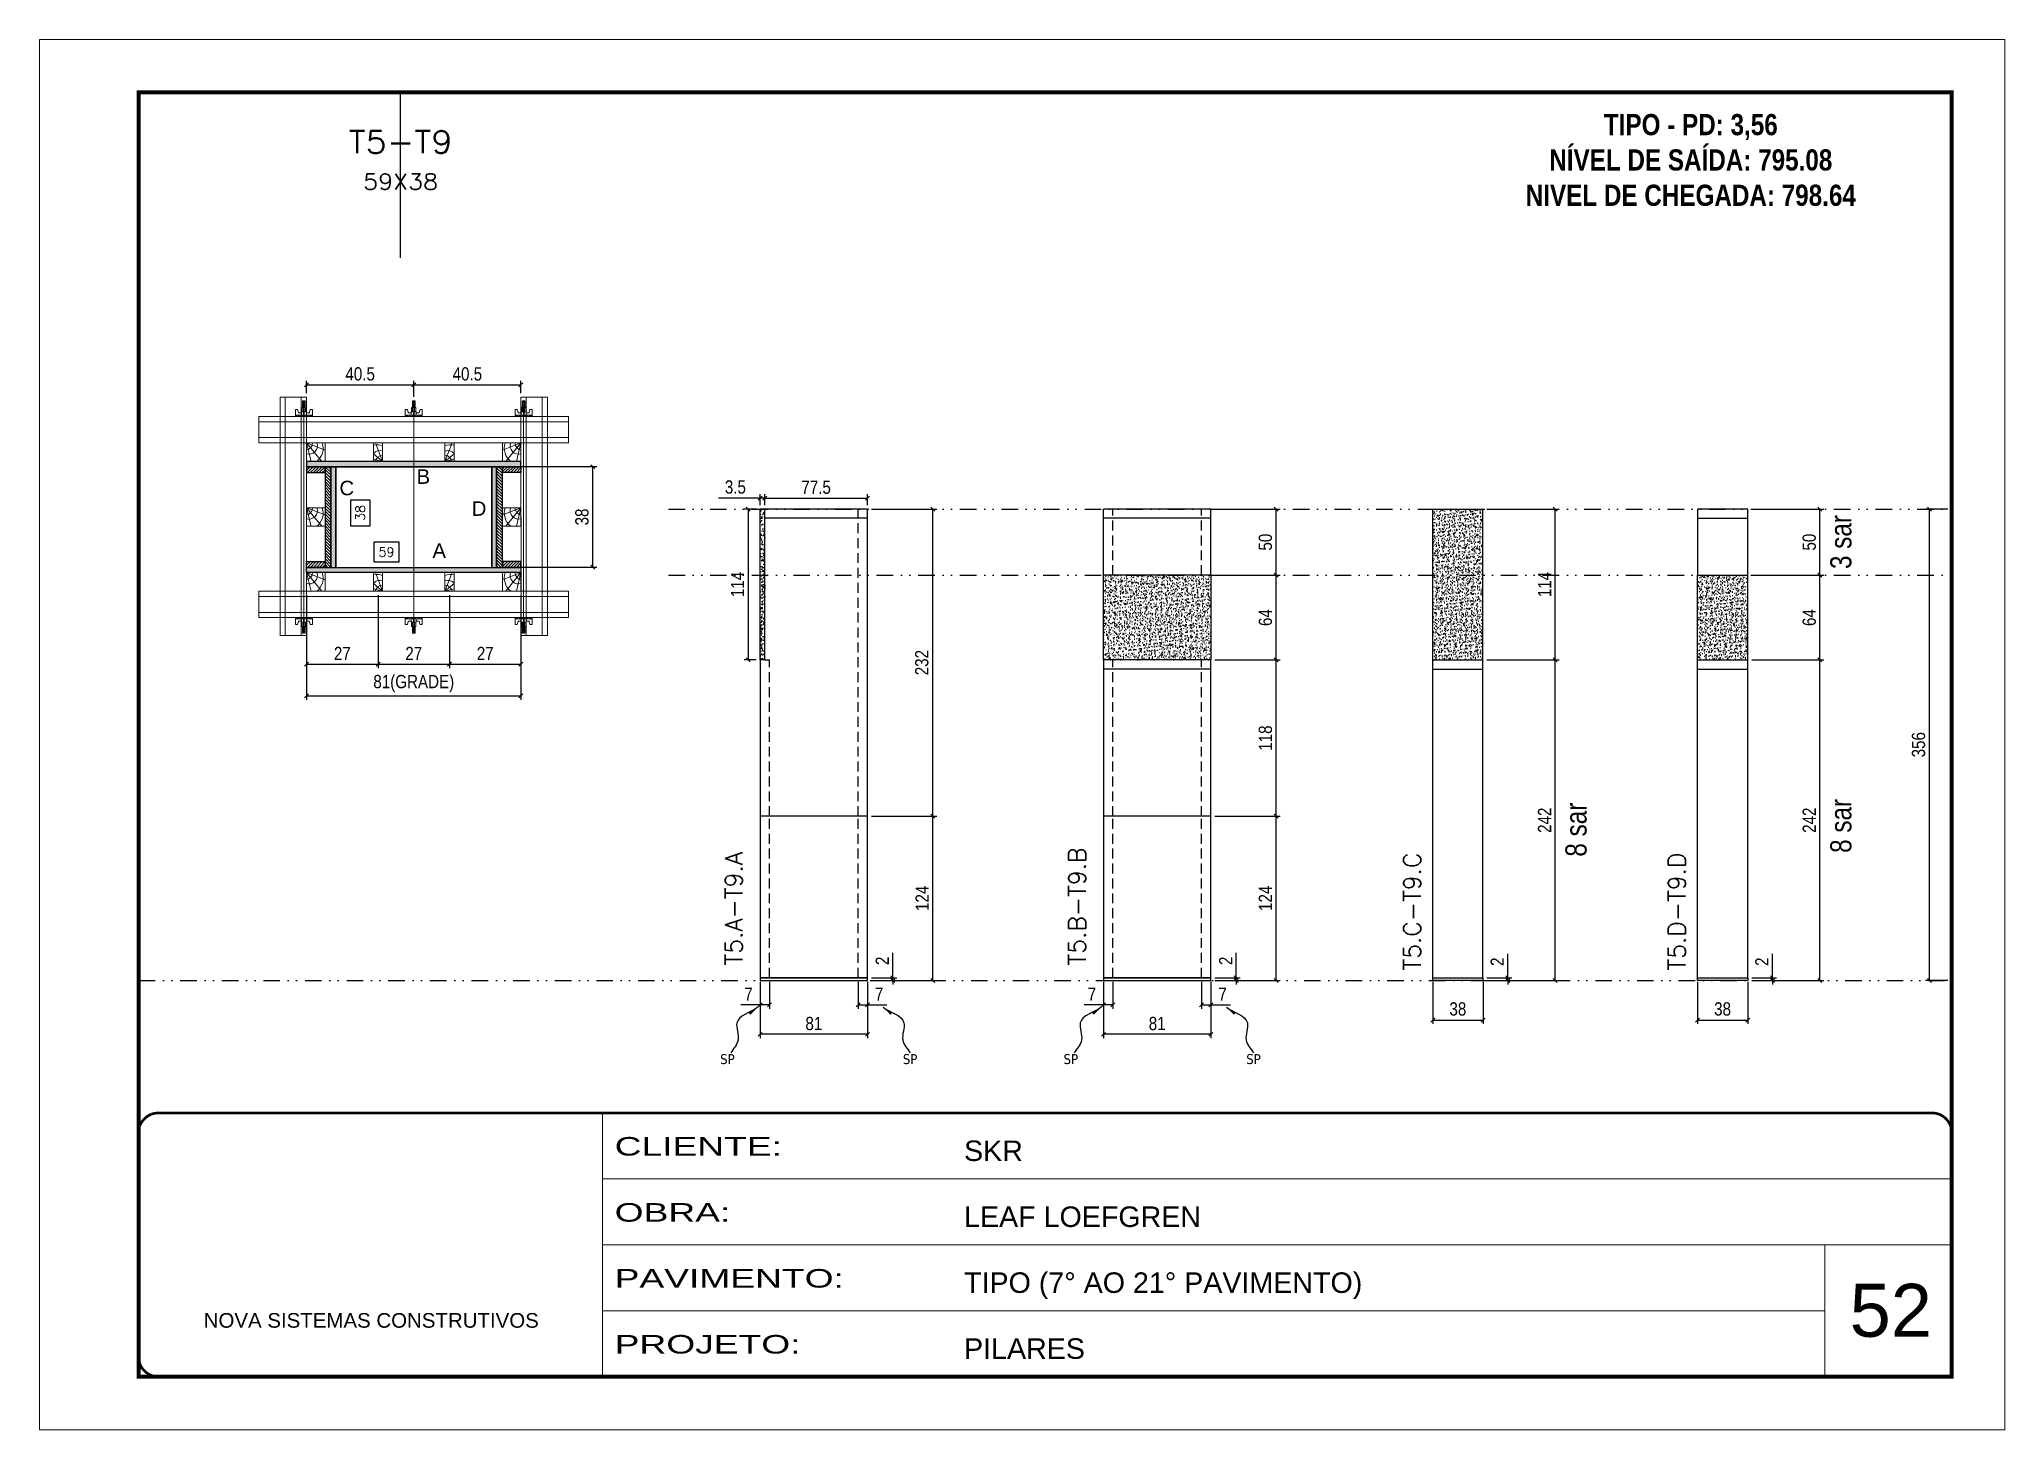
# Model space of a CAD drawing. Extents: x 14400 to 27878, y -21631 to 6985.
# Drawn here: x 19168 to 20653, y -7848 to -6798 of the extents above; entities that cross this region are included whole.
import ezdxf
from ezdxf.enums import TextEntityAlignment as Align

# ---------------------------------------------------------------- set-up
doc = ezdxf.new("R2010")
doc.units = 0
for name, pattern in [('CONTINUO', [0]), ('DASHED', [0.75, 0.5, -0.25]), ('DIVIDE2', [0.625, 0.25, -0.125, 0, -0.125, 0, -0.125]), ('HIDDEN', [0.375, 0.25, -0.125])]:
    doc.linetypes.add(name, pattern=pattern)
for name, color, linetype, lineweight in [('CARIMBO', 255, 'Continuous', 9), ('Folhas', 255, 'Continuous', 9), ('Hachura', 251, 'Continuous', 9), ('Madeira', 126, 'Continuous', 18), ('Perfil Metálico', 224, 'Continuous', 18), ('SARRAFO DE PRESSAO', 251, 'DASHED', 9), ('Texto Seção', 7, 'Continuous', 15)]:
    doc.layers.add(name, color=color, linetype=linetype, lineweight=lineweight)
for name, color, linetype in [('CHAPA', 1, 'Continuous'), ('COTA', 241, 'Continuous'), ('MEIO_PONT', 93, 'Continuous'), ('NOMENCLATURA', 7, 'Continuous'), ('Nível', 160, 'Continuous'), ('Painéis', 200, 'Continuous'), ('SARR_2.2x7', 40, 'Continuous'), ('SARRAFO', 251, 'Continuous'), ('Sarrafo de Pressão', 42, 'HIDDEN'), ('texto', 7, 'Continuous'), ('Texto de Titulo', 7, 'Continuous'), ('Texto Qtd Sarr', 242, 'Continuous'), ('TEXTO_GERAL', 7, 'Continuous')]:
    doc.layers.add(name, color=color, linetype=linetype)
doc.styles.add('ARIAL', font='arial.ttf')
doc.styles.add('ARIAL_NARROW', font='ARIALN.TTF', dxfattribs={"height": 0.2})
doc.styles.add('COTA TECNICA', font='techl___.ttf', dxfattribs={"height": 10})
doc.styles.add('COTA TECNICA 2X', font='techl___.ttf', dxfattribs={"height": 10})
doc.styles.add('COTA TECNICA-50', font='techl___.ttf', dxfattribs={"height": 10})
doc.styles.add('REGUA-120', font='ROMANS.shx', dxfattribs={"height": 15})
doc.styles.add('ROMANC', font='techb___.ttf', dxfattribs={"height": 2.5})
doc.styles.add('ROMANS', font='romans.shx')
doc.styles.get("Standard").update_dxf_attribs({"font": 'arial.ttf'})
doc.styles.add('Tecnologia', font='')
doc.styles.get('Tecnologia').set_extended_font_data('Forgotten Futurist')
doc.dimstyles.new('COTA PAINEL-50', dxfattribs={"dimtxt": 10, "dimasz": 3, "dimexe": 3, "dimexo": 3, "dimgap": 3, "dimtad": 1, "dimdec": 1, "dimzin": 12, "dimdsep": 46, "dimtxsty": 'COTA TECNICA-50', "dimblk1": 'OBLIQUE', "dimblk2": 'OBLIQUE', "dimsah": 1, "dimcen": 0.9, "dimclrd": 4, "dimclre": 4, "dimclrt": 240, "dimadec": 1, "dimazin": 3, "dimtfac": 1, "dimtdec": 1, "dimtmove": 0, "dimatfit": 3, "dimfxl": 1, "dimtolj": 1, "dimtzin": 12, "dimarcsym": 0})
doc.dimstyles.new('PAINEL', dxfattribs={"dimtxt": 10, "dimasz": 3, "dimexe": 3, "dimexo": 3, "dimgap": 3, "dimtad": 1, "dimdec": 1, "dimzin": 12, "dimdsep": 46, "dimtxsty": 'COTA TECNICA', "dimblk1": 'OBLIQUE', "dimblk2": 'OBLIQUE', "dimsah": 1, "dimcen": 0.9, "dimclrd": 4, "dimclre": 4, "dimclrt": 240, "dimadec": 1, "dimazin": 3, "dimtfac": 1, "dimtdec": 1, "dimtmove": 0, "dimatfit": 3, "dimfxl": 1, "dimtolj": 1, "dimtzin": 12, "dimarcsym": 0})
doc.dimstyles.new('SECAO PILAR', dxfattribs={"dimtxt": 10, "dimasz": 3, "dimexe": 3, "dimexo": 3, "dimgap": 3, "dimtad": 1, "dimdec": 1, "dimlfac": 0.5, "dimzin": 12, "dimdsep": 46, "dimtxsty": 'COTA TECNICA 2X', "dimblk1": 'OBLIQUE', "dimblk2": 'OBLIQUE', "dimsah": 1, "dimcen": 0.9, "dimclrd": 256, "dimclre": 256, "dimclrt": 256, "dimadec": 1, "dimazin": 3, "dimtfac": 1, "dimtdec": 1, "dimtmove": 0, "dimatfit": 3, "dimfxl": 1, "dimtolj": 1, "dimtzin": 12, "dimarcsym": 0})
doc.dimstyles.new('SECÇÃO 2', dxfattribs={"dimtxt": 7, "dimasz": 6, "dimexe": 0.18, "dimexo": 2, "dimgap": -4, "dimtad": 3, "dimdec": 1, "dimlfac": 0.5, "dimzin": 12, "dimdsep": 46, "dimtxsty": 'ROMANS', "dimblk": 'ARCHTICK', "dimcen": 0.09, "dimse1": 1, "dimse2": 1, "dimsd1": 1, "dimsd2": 1, "dimclrd": 180, "dimclre": 5, "dimclrt": 1, "dimadec": 0, "dimazin": 3, "dimtfac": 1, "dimtdec": 1, "dimtofl": 0, "dimtmove": 0, "dimatfit": 3, "dimldrblk": 'ARCHTICK', "dimfxl": 1, "dimtolj": 1, "dimtzin": 0, "dimarcsym": 0})
doc.dimstyles.get("Standard").update_dxf_attribs({"dimtxt": 0.18, "dimasz": 0.18, "dimexe": 0.18, "dimexo": 0.0625, "dimgap": 0.09, "dimtad": 0, "dimtih": 1, "dimtoh": 1, "dimdec": 4, "dimzin": 0, "dimdsep": 46, "dimtxsty": 'Standard', "dimcen": 0.09, "dimadec": 0, "dimazin": 0, "dimtfac": 1, "dimtdec": 4, "dimtofl": 0, "dimtmove": 0, "dimatfit": 3, "dimfxl": 1, "dimtolj": 1, "dimtzin": 0, "dimarcsym": 0})

msp = doc.modelspace()

# ---------------------------------------------------------------- texts
at = {"layer": 'CARIMBO', "style": 'ARIAL'}
msp.add_text('52', height=40, dxfattribs=at).set_placement((20536.328, -7778.03))
at = {"layer": 'NOMENCLATURA', "style": 'ARIAL_NARROW'}
for s, p in [('3 sar', (20537.628, -7198.213)), ('8 sar', (20337.558, -7415.429)), ('8 sar', (20537.628, -7412.577))]:
    msp.add_text(s, height=16, rotation=90, dxfattribs=at).set_placement(p)
at = {"layer": 'NOMENCLATURA', "color": 2, "insert": (20416.306, -6854.589), "char_height": 16, "attachment_point": 2, "style": 'ROMANC'}
msp.add_mtext_dynamic_manual_height_columns('TIPO - PD: 3,56\\PNÍVEL DE SAÍDA: 795.08\\PNIVEL DE CHEGADA: 798.64', width=432.35115, gutter_width=1, heights=[0], dxfattribs=at)
at = {"layer": 'texto', "color": 0, "char_height": 7.5, "attachment_point": 5}
for insert in [(19688.381, -7568.382), (19826.405, -7568.382), (19947.849, -7568.382), (20085.873, -7568.382)]:
    msp.add_mtext('{\\fTahoma|b0|i0|c0|p34;\\C4;SP}', dxfattribs=dict(at, insert=insert))
at = {"layer": 'Texto Seção', "char_height": 13, "width": 285.32988, "attachment_point": 7, "rotation": 90, "style": 'REGUA-120'}
for s, insert in [('T5.A-T9.A', (19699.687, -7497.639)), ('T5.B-T9.B', (19959.155, -7497.639)), ('T5.C-T9.C', (20212.235, -7501.479)), ('T5.D-T9.D', (20412.306, -7501.479))]:
    msp.add_mtext(s, dxfattribs=dict(at, insert=insert))
at = {"layer": 'TEXTO_GERAL', "style": 'ARIAL'}
for s, p in [('B', (19458.651, -7128.382)), ('C', (19400.785, -7137.028)), ('D', (19500.733, -7152.538)), ('A', (19470.64, -7184.352))]:
    msp.add_text(s, height=11, dxfattribs=at).set_placement(p, align=Align.MIDDLE_CENTER)

# ---------------------------------------------------------------- blocks, each defined once
blk = doc.blocks.new('9999999999')
at = {"color": 30, "linetype": 'CONTINUO'}
for p, q in [((98564.6, 34230.2), (98564.6, 34429.4)), ((98564.6, 34379.6), (99584, 34379.6)), ((98564.6, 34329.8), (99488, 34329.8)), ((99584, 34329.8), (99488, 34329.8)), ((99488, 34329.8), (99488, 34230.2)), ((98564.6, 34280), (99488, 34280))]:
    blk.add_line(p, q, dxfattribs=at)
at = {"color": 30, "linetype": 'CONTINUO', "const_width": 2}
blk.add_lwpolyline([(99584, 34230.2), (99584, 34414.4, 0.414214), (99569, 34429.4), (98229, 34429.4, 0.414214), (98214, 34414.4), (98214, 34245.2, 0.414214), (98229, 34230.2), (99584, 34230.2)], format="xyb", dxfattribs=at)
at = {"layer": 'Folhas'}
blk.add_lwpolyline([(98139, 34190.2), (99624, 34190.2), (99624, 35240.2), (98139, 35240.2)], close=True, dxfattribs=at)
at = {"layer": 'Folhas', "color": 30, "const_width": 3}
blk.add_lwpolyline([(98214, 34230.2), (99584, 34230.2), (99584, 35200.2), (98214, 35200.2)], close=True, dxfattribs=at)
at = {"color": 7, "linetype": 'Continuous', "ltscale": 5, "style": 'ARIAL'}
for s, height, p in [('SKR', 15.48, (98837.7, 34393.1)), ('LEAF LOEFGREN', 15.483, (98837.7, 34343.3)), ('TIPO (7° AO 21° PAVIMENTO)', 15.483, (98837.7, 34293.5)), ('NOVA SISTEMAS CONSTRUTIVOS', 11.059, (98263.2, 34267.2)), ('PILARES', 15.48, (98837.7, 34243.7))]:
    blk.add_text(s, height=height, dxfattribs=at).set_placement(p)
at = {"layer": 'Folhas', "color": 7, "style": 'Tecnologia', "width": 1.5}
for s, p in [('CLIENTE:', (98573.7, 34397.2)), ('OBRA:', (98573.7, 34347.3)), ('PAVIMENTO:', (98573.7, 34297.5)), ('PROJETO:', (98573.7, 34247.7))]:
    blk.add_text(s, height=14, dxfattribs=at).set_placement(p)
blk = doc.blocks.new('titulo1')
at = {"layer": 'Defpoints', "color": 252, "linetype": 'HIDDEN', "ltscale": 2}
blk.add_line((0, 0), (0, 125), dxfattribs=at)
at = {"layer": 'Defpoints', "style": 'ROMANS', "oblique": 15}
blk.add_attdef('FOLHA', text='', height=10, dxfattribs=at).set_placement((0, 15.6), align=Align.MIDDLE_CENTER)
at = {"layer": 'Texto Qtd Sarr', "color": 3, "style": 'ROMANS', "oblique": 15}
for tag, height, p in [('TITULO', 17, (0, 71.4)), ('SEÇÃO', 12, (0, 41.5))]:
    blk.add_attdef(tag, text='', height=height, dxfattribs=at).set_placement(p, align=Align.MIDDLE_CENTER)
blk = doc.blocks.new('*D2257')
at = {"layer": 'COTA', "color": 180, "lineweight": -2, "transparency": 16777216}
for p, q in [((19440.3, -7177.9), (19421.3, -7177.9)), ((19421.3, -7177.9), (19421.3, -7192.9)), ((19440.3, -7192.9), (19440.3, -7177.9)), ((19421.3, -7192.9), (19440.3, -7192.9))]:
    blk.add_line(p, q, dxfattribs=at)
at = {"layer": 'Defpoints', "color": 0, "transparency": 16777216}
for p in [(19392.4, -7196.9), (19510.4, -7196.9), (19510.4, -7196.9)]:
    blk.add_point(p, dxfattribs=at)
at = {"layer": 'COTA', "color": 1, "transparency": 16777216, "insert": (19430.8, -7185.4), "char_height": 7, "attachment_point": 5, "style": 'ROMANS'}
blk.add_mtext('\\A1;59', dxfattribs=at)
blk = doc.blocks.new('_ArchTick')
at = {"color": 0, "linetype": 'ByBlock', "const_width": 0.15}
blk.add_lwpolyline([(-0.5, -0.5), (0.5, 0.5)], dxfattribs=at)
blk = doc.blocks.new('*D2258')
at = {"layer": 'COTA', "color": 180, "lineweight": -2, "transparency": 16777216}
for p, q in [((19418.5, -7146.3), (19403.5, -7146.3)), ((19403.5, -7146.3), (19403.5, -7165.6)), ((19418.5, -7165.6), (19418.5, -7146.3)), ((19403.5, -7165.6), (19418.5, -7165.6))]:
    blk.add_line(p, q, dxfattribs=at)
at = {"layer": 'Defpoints', "color": 0, "transparency": 16777216}
for p in [(19392.4, -7120.9), (19422.5, -7120.9), (19392.4, -7196.9)]:
    blk.add_point(p, dxfattribs=at)
at = {"layer": 'COTA', "color": 1, "transparency": 16777216, "insert": (19411, -7155.9), "char_height": 7, "attachment_point": 5, "rotation": 90, "style": 'ROMANS'}
blk.add_mtext('\\A1;38', dxfattribs=at)
blk = doc.blocks.new('_Oblique')
at = {"color": 0, "linetype": 'ByBlock', "lineweight": -2}
blk.add_line((-0.5, -0.5), (0.5, 0.5), dxfattribs=at)
blk = doc.blocks.new('*D2262')
at = {"layer": 'COTA', "lineweight": -2, "transparency": 16777216}
for p, q in [((19517, -7120.9), (19589.7, -7120.9)), ((19586.7, -7196.9), (19586.7, -7120.9)), ((19517, -7196.9), (19589.7, -7196.9))]:
    blk.add_line(p, q, dxfattribs=at)
at = {"layer": 'Defpoints', "color": 0, "transparency": 16777216}
for p in [(19514, -7120.9), (19586.7, -7120.9), (19514, -7196.9)]:
    blk.add_point(p, dxfattribs=at)
at = {"layer": 'COTA', "lineweight": -2, "transparency": 16777216, "xscale": 3, "yscale": 3, "zscale": 3}
for p, rotation in [((19586.7, -7120.9), 90), ((19586.7, -7196.9), 270)]:
    blk.add_blockref('_Oblique', p, dxfattribs=dict(at, rotation=rotation))
at = {"layer": 'COTA', "transparency": 16777216, "insert": (19578.5, -7158.9), "char_height": 10, "attachment_point": 5, "rotation": 90, "style": 'COTA TECNICA 2X'}
blk.add_mtext('\\A1;38', dxfattribs=at)
blk = doc.blocks.new('*D2259')
at = {"layer": 'COTA', "lineweight": -2, "transparency": 16777216}
for p, q in [((19370.4, -7217.9), (19370.4, -7296.9)), ((19532.4, -7217.9), (19532.4, -7296.9)), ((19370.4, -7293.9), (19532.4, -7293.9))]:
    blk.add_line(p, q, dxfattribs=at)
at = {"layer": 'Defpoints', "color": 0, "transparency": 16777216}
for p in [(19370.4, -7214.9), (19532.4, -7214.9), (19532.4, -7293.9)]:
    blk.add_point(p, dxfattribs=at)
at = {"layer": 'COTA', "lineweight": -2, "transparency": 16777216, "xscale": 3, "yscale": 3, "zscale": 3, "rotation": 180}
blk.add_blockref('_Oblique', (19370.4, -7293.9), dxfattribs=at)
at = {"layer": 'COTA', "lineweight": -2, "transparency": 16777216, "xscale": 3, "yscale": 3, "zscale": 3}
blk.add_blockref('_Oblique', (19532.4, -7293.9), dxfattribs=at)
at = {"layer": 'COTA', "transparency": 16777216, "insert": (19451.4, -7284.7), "char_height": 10, "attachment_point": 5, "style": 'COTA TECNICA 2X'}
blk.add_mtext('\\A1;81(GRADE)', dxfattribs=at)
blk = doc.blocks.new('*D2260')
at = {"layer": 'COTA', "lineweight": -2, "transparency": 16777216}
for p, q in [((19478.4, -7217.9), (19478.4, -7273)), ((19532.4, -7217.9), (19532.4, -7273)), ((19478.4, -7270), (19532.4, -7270))]:
    blk.add_line(p, q, dxfattribs=at)
at = {"layer": 'Defpoints', "color": 0, "transparency": 16777216}
for p in [(19478.4, -7214.9), (19532.4, -7214.9), (19532.4, -7270)]:
    blk.add_point(p, dxfattribs=at)
at = {"layer": 'COTA', "lineweight": -2, "transparency": 16777216, "xscale": 3, "yscale": 3, "zscale": 3, "rotation": 180}
blk.add_blockref('_Oblique', (19478.4, -7270), dxfattribs=at)
at = {"layer": 'COTA', "lineweight": -2, "transparency": 16777216, "xscale": 3, "yscale": 3, "zscale": 3}
blk.add_blockref('_Oblique', (19532.4, -7270), dxfattribs=at)
at = {"layer": 'COTA', "transparency": 16777216, "insert": (19505.4, -7262), "char_height": 10, "attachment_point": 5, "style": 'COTA TECNICA 2X'}
blk.add_mtext('\\A1;27', dxfattribs=at)
blk = doc.blocks.new('*D2261')
at = {"layer": 'COTA', "lineweight": -2, "transparency": 16777216}
for p, q in [((19370.4, -7217.9), (19370.4, -7273)), ((19424.4, -7217.9), (19424.4, -7273)), ((19370.4, -7270), (19424.4, -7270))]:
    blk.add_line(p, q, dxfattribs=at)
at = {"layer": 'Defpoints', "color": 0, "transparency": 16777216}
for p in [(19370.4, -7214.9), (19424.4, -7214.9), (19424.4, -7270)]:
    blk.add_point(p, dxfattribs=at)
at = {"layer": 'COTA', "lineweight": -2, "transparency": 16777216, "xscale": 3, "yscale": 3, "zscale": 3, "rotation": 180}
blk.add_blockref('_Oblique', (19370.4, -7270), dxfattribs=at)
at = {"layer": 'COTA', "lineweight": -2, "transparency": 16777216, "xscale": 3, "yscale": 3, "zscale": 3}
blk.add_blockref('_Oblique', (19424.4, -7270), dxfattribs=at)
at = {"layer": 'COTA', "transparency": 16777216, "insert": (19397.4, -7262), "char_height": 10, "attachment_point": 5, "style": 'COTA TECNICA 2X'}
blk.add_mtext('\\A1;27', dxfattribs=at)
blk = doc.blocks.new('C')
at = {"layer": 'Hachura', "color": 0}
for p, q in [((0, 3.22), (0, -3.22)), ((0.45, 3.22), (0, 3.22)), ((0.46, 3.16), (0, 3.16)), ((0.46, 3.05), (0, 3.05)), ((0.46, 2.88), (0, 2.88)), ((0, 2.75), (0, -1.16)), ((0.46, 2.65), (0, 2.65)), ((0.46, 2.23), (0, 2.23)), ((0.46, 1.51), (0, 1.51)), ((0.39, 0.49), (0.17, 0.49)), ((0.45, -3.23), (0.45, 3.22)), ((0.45, 3.22), (2.58, 3.22)), ((1.74, 0.97), (0.45, 0.97)), ((1.45, 0.1), (0.45, 0.1)), ((1.35, 1.94), (1.35, 0.96)), ((2.58, 2.39), (1.47, 2.09)), ((1.74, -0.97), (1.74, 0.97)), ((1.74, 0.97), (1.74, 0.84)), ((1.74, 0.97), (1.74, 0.84)), ((1.74, 0.84), (3.35, 0.84)), ((3.35, 0.45), (1.74, 0.45)), ((2.58, 3.22), (2.58, 2.39)), ((3.32, 0.84), (3.32, -0.84)), ((3.35, 0.84), (3.35, -0.84)), ((3.68, 0.45), (3.35, 0.45)), ((3.84, -0.52), (3.35, 0.45)), ((3.35, 0.06), (3.67, -0.57)), ((3.68, 0.45), (4.16, -0.52)), ((3.72, 0.5), (4.25, -0.57)), ((4.37, -0.55), (3.83, 0.53)), ((4.15, 0.45), (3.93, 0.45)), ((4.42, -0.52), (3.93, 0.45)), ((4.15, 0.45), (4.26, 0.45)), ((4.26, 0.45), (4.74, -0.52)), ((4.3, 0.5), (4.83, -0.57)), ((4.95, -0.55), (4.41, 0.53)), ((4.51, 0.45), (4.84, 0.45)), ((5, -0.52), (4.51, 0.45)), ((4.84, 0.45), (5.32, -0.52)), ((4.88, 0.5), (5.41, -0.57)), ((5.53, -0.55), (4.99, 0.53)), ((5.58, -0.52), (5.09, 0.45)), ((5.42, 0.45), (5.09, 0.45)), ((5.58, -0.52), (5.09, 0.45)), ((5.42, 0.45), (5.74, -0.19)), ((5.46, 0.5), (5.74, -0.07)), ((5.74, 0.19), (5.57, 0.53)), ((5.74, 0.32), (5.68, 0.45)), ((5.68, 0.45), (5.74, 0.45)), ((5.74, 0.45), (5.9, 0.29)), ((5.74, 0.45), (5.74, -0.52)), ((5.9, -0.36), (5.9, 0.29)), ((0.45, 0), (0, 0)), ((0.46, -1.52), (0, -1.52)), ((0.46, -2.23), (0, -2.23)), ((0.46, -2.65), (0, -2.65)), ((0.46, -2.88), (0, -2.88)), ((0.46, -3.05), (0, -3.05)), ((0.46, -3.16), (0, -3.16)), ((0, -3.22), (2.57, -3.22)), ((0.08, -0.48), (0.29, -0.48)), ((0.29, -0.48), (0.4, -0.48)), ((0.45, 0), (0.45, -0.97)), ((0.45, -0.16), (1.45, -0.16)), ((0.45, -0.65), (0.45, -0.32)), ((0.45, -3.23), (0.45, -0.65)), ((0.45, -0.97), (1.74, -0.97)), ((1.35, -1.94), (1.35, -0.97)), ((2.58, -2.39), (1.47, -2.1)), ((3.35, -0.32), (1.74, -0.32)), ((3.35, -0.84), (1.74, -0.84)), ((2.58, -3.23), (2.58, -2.39)), ((3.35, -0.07), (3.58, -0.52)), ((3.35, -0.52), (3.58, -0.52)), ((3.84, -0.52), (4.16, -0.52)), ((4.42, -0.52), (4.74, -0.52)), ((4.63, -0.52), (4.74, -0.52)), ((5, -0.52), (5.32, -0.52)), ((5.58, -0.52), (5.74, -0.52)), ((5.74, -0.52), (5.9, -0.36)), ((5.74, -0.52), (5.74, -0.52))]:
    blk.add_line(p, q, dxfattribs=at)
for centre, radius, start, end in [((1.52, 1.94), 0.161, 104.74356, 180), ((1.44, -0.03), 0.129, 272.69497, 87.30503), ((3.81, 0.39), 0.143, 25.56881, 154.43119), ((4.39, 0.39), 0.143, 25.56881, 154.43119), ((4.97, 0.39), 0.143, 25.56881, 154.43119), ((5.55, 0.39), 0.143, 25.56881, 154.43119), ((0.17, -0.37), 0.174, 221.74404, 317.85924), ((1.52, -1.94), 0.161, 180, 255.25644), ((3.71, -0.4), 0.174, 222.14076, 318.25596), ((4.29, -0.4), 0.174, 222.14076, 318.25596), ((4.87, -0.4), 0.174, 222.14076, 318.25596), ((5.45, -0.4), 0.174, 222.14076, 318.25596), ((5.61, -0.4), 0.174, 317.85924, 318.25596)]:
    blk.add_arc(centre, radius, start, end, dxfattribs=at)
blk = doc.blocks.new('PONTALETE')
at = {"layer": 'Madeira'}
for q in [(2.71, 7), (7, 5.76), (7, 1.74)]:
    blk.add_line((0, 0), q, dxfattribs=at)
blk.add_lwpolyline([(0, 0), (7, 0), (7, 7), (0, 7)], close=True, dxfattribs=at)
for centre, radius, start, end in [((2.04, 0.06), 6.23, 37.28179, 109.09128), ((1.09, 0.9), 3.19, 343.60304, 109.98471), ((-0.21, -0.78), 3.09, 14.63219, 86.0383)]:
    blk.add_arc(centre, radius, start, end, dxfattribs=at)
blk = doc.blocks.new('MEIO PONTALETE')
at = {"layer": 'Madeira'}
for q in [(2.71, 7), (3.5, 2.88), (3.5, 0.87)]:
    blk.add_line((0, 0), q, dxfattribs=at)
blk.add_lwpolyline([(0, 0), (3.5, 0), (3.5, 7), (0, 7)], close=True, dxfattribs=at)
for centre, radius, start, end in [((2.04, 0.06), 6.23, 76.44987, 109.09128), ((1.09, 0.9), 3.19, 40.90626, 109.98471), ((-0.21, -0.78), 3.09, 14.63219, 86.0383)]:
    blk.add_arc(centre, radius, start, end, dxfattribs=at)
blk = doc.blocks.new('*D2263')
at = {"layer": 'COTA', "lineweight": -2, "transparency": 16777216}
for p, q in [((19424.4, -7217.9), (19424.4, -7273)), ((19478.4, -7217.9), (19478.4, -7273)), ((19424.4, -7270), (19478.4, -7270))]:
    blk.add_line(p, q, dxfattribs=at)
at = {"layer": 'Defpoints', "color": 0, "transparency": 16777216}
for p in [(19424.4, -7214.9), (19478.4, -7214.9), (19478.4, -7270)]:
    blk.add_point(p, dxfattribs=at)
at = {"layer": 'COTA', "lineweight": -2, "transparency": 16777216, "xscale": 3, "yscale": 3, "zscale": 3, "rotation": 180}
blk.add_blockref('_Oblique', (19424.4, -7270), dxfattribs=at)
at = {"layer": 'COTA', "lineweight": -2, "transparency": 16777216, "xscale": 3, "yscale": 3, "zscale": 3}
blk.add_blockref('_Oblique', (19478.4, -7270), dxfattribs=at)
at = {"layer": 'COTA', "transparency": 16777216, "insert": (19451.4, -7262), "char_height": 10, "attachment_point": 5, "style": 'COTA TECNICA 2X'}
blk.add_mtext('\\A1;27', dxfattribs=at)
blk = doc.blocks.new('*D2264')
at = {"layer": 'COTA', "lineweight": -2, "transparency": 16777216}
for p, q in [((19370.4, -7065.3), (19370.4, -7056)), ((19370.4, -7059), (19451.5, -7059)), ((19451.5, -7068.1), (19451.5, -7056))]:
    blk.add_line(p, q, dxfattribs=at)
at = {"layer": 'Defpoints', "color": 0, "transparency": 16777216}
for p in [(19370.4, -7068.3), (19451.5, -7059), (19451.5, -7071.1)]:
    blk.add_point(p, dxfattribs=at)
at = {"layer": 'COTA', "lineweight": -2, "transparency": 16777216, "xscale": 3, "yscale": 3, "zscale": 3, "rotation": 180}
blk.add_blockref('_Oblique', (19370.4, -7059), dxfattribs=at)
at = {"layer": 'COTA', "lineweight": -2, "transparency": 16777216, "xscale": 3, "yscale": 3, "zscale": 3}
blk.add_blockref('_Oblique', (19451.5, -7059), dxfattribs=at)
at = {"layer": 'COTA', "transparency": 16777216, "insert": (19410.9, -7050.9), "char_height": 10, "attachment_point": 5, "style": 'COTA TECNICA 2X'}
blk.add_mtext('\\A1;40.5', dxfattribs=at)
blk = doc.blocks.new('*D2265')
at = {"layer": 'COTA', "lineweight": -2, "transparency": 16777216}
for p, q in [((19451.5, -7068.1), (19451.5, -7056)), ((19451.5, -7059), (19532.4, -7059)), ((19532.4, -7065.3), (19532.4, -7056))]:
    blk.add_line(p, q, dxfattribs=at)
at = {"layer": 'Defpoints', "color": 0, "transparency": 16777216}
for p in [(19532.4, -7059), (19532.4, -7068.3), (19451.5, -7071.1)]:
    blk.add_point(p, dxfattribs=at)
at = {"layer": 'COTA', "lineweight": -2, "transparency": 16777216, "xscale": 3, "yscale": 3, "zscale": 3, "rotation": 180}
blk.add_blockref('_Oblique', (19451.5, -7059), dxfattribs=at)
at = {"layer": 'COTA', "lineweight": -2, "transparency": 16777216, "xscale": 3, "yscale": 3, "zscale": 3}
blk.add_blockref('_Oblique', (19532.4, -7059), dxfattribs=at)
at = {"layer": 'COTA', "transparency": 16777216, "insert": (19491.9, -7050.9), "char_height": 10, "attachment_point": 5, "style": 'COTA TECNICA 2X'}
blk.add_mtext('\\A1;40.5', dxfattribs=at)
blk = doc.blocks.new('*D2266')
at = {"layer": 'COTA', "color": 4, "lineweight": -2, "transparency": 16777216}
for p, q in [((20610.5, -7152.9), (20593.6, -7152.9)), ((20596.6, -7508.9), (20596.6, -7152.9)), ((20610.5, -7508.9), (20593.6, -7508.9))]:
    blk.add_line(p, q, dxfattribs=at)
at = {"layer": 'Defpoints', "color": 0, "transparency": 16777216}
for p in [(20596.6, -7152.9), (20613.5, -7152.9), (20613.5, -7508.9)]:
    blk.add_point(p, dxfattribs=at)
at = {"layer": 'COTA', "color": 4, "lineweight": -2, "transparency": 16777216, "xscale": 3, "yscale": 3, "zscale": 3}
for p, rotation in [((20596.6, -7152.9), 90), ((20596.6, -7508.9), 270)]:
    blk.add_blockref('_Oblique', p, dxfattribs=dict(at, rotation=rotation))
at = {"layer": 'COTA', "color": 240, "transparency": 16777216, "insert": (20588.4, -7330.9), "char_height": 10, "attachment_point": 5, "rotation": 90, "style": 'COTA TECNICA'}
blk.add_mtext('\\A1;356', dxfattribs=at)
blk = doc.blocks.new('*D2267')
at = {"layer": 'COTA', "color": 4, "lineweight": -2, "transparency": 16777216}
for p, q in [((19713.2, -7509.9), (19713.2, -7552.6)), ((19794.2, -7509.9), (19794.2, -7552.6)), ((19794.2, -7549.6), (19713.2, -7549.6))]:
    blk.add_line(p, q, dxfattribs=at)
at = {"layer": 'Defpoints', "color": 0, "transparency": 16777216}
for p in [(19713.2, -7506.9), (19794.2, -7506.9), (19713.2, -7549.6)]:
    blk.add_point(p, dxfattribs=at)
at = {"layer": 'COTA', "color": 4, "lineweight": -2, "transparency": 16777216, "xscale": 3, "yscale": 3, "zscale": 3, "rotation": 180}
blk.add_blockref('_Oblique', (19713.2, -7549.6), dxfattribs=at)
at = {"layer": 'COTA', "color": 4, "lineweight": -2, "transparency": 16777216, "xscale": 3, "yscale": 3, "zscale": 3}
blk.add_blockref('_Oblique', (19794.2, -7549.6), dxfattribs=at)
at = {"layer": 'COTA', "color": 240, "transparency": 16777216, "insert": (19753.7, -7541.5), "char_height": 10, "attachment_point": 5, "style": 'COTA TECNICA'}
blk.add_mtext('\\A1;81', dxfattribs=at)
blk = doc.blocks.new('*D2268')
at = {"layer": 'COTA', "color": 4, "lineweight": -2, "transparency": 16777216}
for p, q in [((19787.2, -7509.9), (19787.2, -7530.4)), ((19794.2, -7511.9), (19794.2, -7530.4)), ((19787.2, -7527.4), (19794.2, -7527.4)), ((19794.2, -7527.4), (19808.9, -7527.4))]:
    blk.add_line(p, q, dxfattribs=at)
at = {"layer": 'Defpoints', "color": 0, "transparency": 16777216}
for p in [(19787.2, -7506.9), (19794.2, -7508.9), (19794.2, -7527.4)]:
    blk.add_point(p, dxfattribs=at)
at = {"layer": 'COTA', "color": 4, "lineweight": -2, "transparency": 16777216, "xscale": 3, "yscale": 3, "zscale": 3, "rotation": 180}
blk.add_blockref('_Oblique', (19787.2, -7527.4), dxfattribs=at)
at = {"layer": 'COTA', "color": 4, "lineweight": -2, "transparency": 16777216, "xscale": 3, "yscale": 3, "zscale": 3}
blk.add_blockref('_Oblique', (19794.2, -7527.4), dxfattribs=at)
at = {"layer": 'COTA', "color": 240, "transparency": 16777216, "insert": (19803, -7519.3), "char_height": 10, "attachment_point": 5, "style": 'COTA TECNICA-50'}
blk.add_mtext('\\A1;7', dxfattribs=at)
blk = doc.blocks.new('*D2269')
at = {"layer": 'COTA', "color": 4, "lineweight": -2, "transparency": 16777216}
for p, q in [((19713.2, -7511.9), (19713.2, -7530.4)), ((19720.2, -7509.9), (19720.2, -7530.4)), ((19713.2, -7527.4), (19698.4, -7527.4)), ((19720.2, -7527.4), (19713.2, -7527.4))]:
    blk.add_line(p, q, dxfattribs=at)
at = {"layer": 'Defpoints', "color": 0, "transparency": 16777216}
for p in [(19713.2, -7508.9), (19720.2, -7506.9), (19713.2, -7527.4)]:
    blk.add_point(p, dxfattribs=at)
at = {"layer": 'COTA', "color": 4, "lineweight": -2, "transparency": 16777216, "xscale": 3, "yscale": 3, "zscale": 3, "rotation": 180}
blk.add_blockref('_Oblique', (19713.2, -7527.4), dxfattribs=at)
at = {"layer": 'COTA', "color": 4, "lineweight": -2, "transparency": 16777216, "xscale": 3, "yscale": 3, "zscale": 3}
blk.add_blockref('_Oblique', (19720.2, -7527.4), dxfattribs=at)
at = {"layer": 'COTA', "color": 240, "transparency": 16777216, "insert": (19704.3, -7519.3), "char_height": 10, "attachment_point": 5, "style": 'COTA TECNICA-50'}
blk.add_mtext('\\A1;7', dxfattribs=at)
blk = doc.blocks.new('*D2271')
at = {"layer": 'COTA', "color": 4, "linetype": 'ByBlock', "lineweight": -2, "transparency": 16777216}
for p, q in [((19797.2, -7384.9), (19846.5, -7384.9)), ((19843.5, -7508.9), (19843.5, -7384.9)), ((19797.2, -7508.9), (19846.5, -7508.9))]:
    blk.add_line(p, q, dxfattribs=at)
at = {"layer": 'Defpoints', "color": 0, "linetype": 'ByBlock', "transparency": 16777216}
for p in [(19794.2, -7384.9), (19843.5, -7384.9), (19794.2, -7508.9)]:
    blk.add_point(p, dxfattribs=at)
at = {"layer": 'COTA', "color": 4, "linetype": 'ByBlock', "lineweight": -2, "transparency": 16777216, "xscale": 3, "yscale": 3, "zscale": 3}
for p, rotation in [((19843.5, -7384.9), 90), ((19843.5, -7508.9), 270)]:
    blk.add_blockref('_Oblique', p, dxfattribs=dict(at, rotation=rotation))
at = {"layer": 'COTA', "color": 240, "linetype": 'ByBlock', "transparency": 16777216, "insert": (19835.5, -7446.9), "char_height": 10, "attachment_point": 5, "rotation": 90, "style": 'COTA TECNICA'}
blk.add_mtext('\\A1;124', dxfattribs=at)
blk = doc.blocks.new('*D2270')
at = {"layer": 'COTA', "color": 4, "lineweight": -2, "transparency": 16777216}
for p, q in [((19813.4, -7506.9), (19813.4, -7488.1)), ((19797.2, -7506.9), (19816.4, -7506.9)), ((19797.2, -7508.9), (19816.4, -7508.9)), ((19813.4, -7508.9), (19813.4, -7506.9)), ((19813.4, -7508.9), (19813.4, -7511.9))]:
    blk.add_line(p, q, dxfattribs=at)
at = {"layer": 'Defpoints', "color": 0, "transparency": 16777216}
for p in [(19794.2, -7506.9), (19794.2, -7508.9), (19813.4, -7508.9)]:
    blk.add_point(p, dxfattribs=at)
at = {"layer": 'COTA', "color": 4, "lineweight": -2, "transparency": 16777216, "xscale": 3, "yscale": 3, "zscale": 3}
for p, rotation in [((19813.4, -7506.9), 270), ((19813.4, -7508.9), 90)]:
    blk.add_blockref('_Oblique', p, dxfattribs=dict(at, rotation=rotation))
at = {"layer": 'COTA', "color": 240, "transparency": 16777216, "insert": (19805.4, -7494.1), "char_height": 10, "attachment_point": 5, "rotation": 90, "style": 'COTA TECNICA-50'}
blk.add_mtext('\\A1;2', dxfattribs=at)
blk = doc.blocks.new('*D2272')
at = {"layer": 'COTA', "color": 4, "linetype": 'ByBlock', "lineweight": -2, "transparency": 16777216}
for p, q in [((19797.2, -7384.9), (19846.5, -7384.9)), ((19843.5, -7508.9), (19843.5, -7384.9)), ((19797.2, -7508.9), (19846.5, -7508.9))]:
    blk.add_line(p, q, dxfattribs=at)
at = {"layer": 'Defpoints', "color": 0, "linetype": 'ByBlock', "transparency": 16777216}
for p in [(19794.2, -7384.9), (19843.5, -7384.9), (19794.2, -7508.9)]:
    blk.add_point(p, dxfattribs=at)
at = {"layer": 'COTA', "color": 4, "linetype": 'ByBlock', "lineweight": -2, "transparency": 16777216, "xscale": 3, "yscale": 3, "zscale": 3}
for p, rotation in [((19843.5, -7384.9), 90), ((19843.5, -7508.9), 270)]:
    blk.add_blockref('_Oblique', p, dxfattribs=dict(at, rotation=rotation))
at = {"layer": 'COTA', "color": 240, "linetype": 'ByBlock', "transparency": 16777216, "insert": (19835.5, -7446.9), "char_height": 10, "attachment_point": 5, "rotation": 90, "style": 'COTA TECNICA'}
blk.add_mtext('\\A1;124', dxfattribs=at)
blk = doc.blocks.new('*D2273')
at = {"layer": 'COTA', "color": 4, "lineweight": -2, "transparency": 16777216}
for p, q in [((19797.2, -7152.9), (19846.5, -7152.9)), ((19843.5, -7384.9), (19843.5, -7152.9)), ((19797.2, -7384.9), (19846.5, -7384.9))]:
    blk.add_line(p, q, dxfattribs=at)
at = {"layer": 'Defpoints', "color": 0, "transparency": 16777216}
for p in [(19794.2, -7152.9), (19843.5, -7152.9), (19794.2, -7384.9)]:
    blk.add_point(p, dxfattribs=at)
at = {"layer": 'COTA', "color": 4, "lineweight": -2, "transparency": 16777216, "xscale": 3, "yscale": 3, "zscale": 3}
for p, rotation in [((19843.5, -7152.9), 90), ((19843.5, -7384.9), 270)]:
    blk.add_blockref('_Oblique', p, dxfattribs=dict(at, rotation=rotation))
at = {"layer": 'COTA', "color": 240, "transparency": 16777216, "insert": (19835.3, -7268.9), "char_height": 10, "attachment_point": 5, "rotation": 90, "style": 'COTA TECNICA'}
blk.add_mtext('\\A1;232', dxfattribs=at)
blk = doc.blocks.new('*D2274')
at = {"layer": 'COTA', "color": 4, "lineweight": -2, "transparency": 16777216}
for p, q in [((19972.6, -7509.9), (19972.6, -7552.6)), ((20053.6, -7509.9), (20053.6, -7552.6)), ((20053.6, -7549.6), (19972.6, -7549.6))]:
    blk.add_line(p, q, dxfattribs=at)
at = {"layer": 'Defpoints', "color": 0, "transparency": 16777216}
for p in [(19972.6, -7506.9), (20053.6, -7506.9), (19972.6, -7549.6)]:
    blk.add_point(p, dxfattribs=at)
at = {"layer": 'COTA', "color": 4, "lineweight": -2, "transparency": 16777216, "xscale": 3, "yscale": 3, "zscale": 3, "rotation": 180}
blk.add_blockref('_Oblique', (19972.6, -7549.6), dxfattribs=at)
at = {"layer": 'COTA', "color": 4, "lineweight": -2, "transparency": 16777216, "xscale": 3, "yscale": 3, "zscale": 3}
blk.add_blockref('_Oblique', (20053.6, -7549.6), dxfattribs=at)
at = {"layer": 'COTA', "color": 240, "transparency": 16777216, "insert": (20013.1, -7541.5), "char_height": 10, "attachment_point": 5, "style": 'COTA TECNICA'}
blk.add_mtext('\\A1;81', dxfattribs=at)
blk = doc.blocks.new('*D2275')
at = {"layer": 'COTA', "color": 4, "lineweight": -2, "transparency": 16777216}
for p, q in [((20046.6, -7509.9), (20046.6, -7530.4)), ((20053.6, -7511.9), (20053.6, -7530.4)), ((20046.6, -7527.4), (20053.6, -7527.4)), ((20053.6, -7527.4), (20068.4, -7527.4))]:
    blk.add_line(p, q, dxfattribs=at)
at = {"layer": 'Defpoints', "color": 0, "transparency": 16777216}
for p in [(20046.6, -7506.9), (20053.6, -7508.9), (20053.6, -7527.4)]:
    blk.add_point(p, dxfattribs=at)
at = {"layer": 'COTA', "color": 4, "lineweight": -2, "transparency": 16777216, "xscale": 3, "yscale": 3, "zscale": 3, "rotation": 180}
blk.add_blockref('_Oblique', (20046.6, -7527.4), dxfattribs=at)
at = {"layer": 'COTA', "color": 4, "lineweight": -2, "transparency": 16777216, "xscale": 3, "yscale": 3, "zscale": 3}
blk.add_blockref('_Oblique', (20053.6, -7527.4), dxfattribs=at)
at = {"layer": 'COTA', "color": 240, "transparency": 16777216, "insert": (20062.5, -7519.3), "char_height": 10, "attachment_point": 5, "style": 'COTA TECNICA-50'}
blk.add_mtext('\\A1;7', dxfattribs=at)
blk = doc.blocks.new('*D2276')
at = {"layer": 'COTA', "color": 4, "lineweight": -2, "transparency": 16777216}
for p, q in [((19972.6, -7511.9), (19972.6, -7530.4)), ((19979.6, -7509.9), (19979.6, -7530.4)), ((19972.6, -7527.4), (19957.9, -7527.4)), ((19979.6, -7527.4), (19972.6, -7527.4))]:
    blk.add_line(p, q, dxfattribs=at)
at = {"layer": 'Defpoints', "color": 0, "transparency": 16777216}
for p in [(19972.6, -7508.9), (19979.6, -7506.9), (19972.6, -7527.4)]:
    blk.add_point(p, dxfattribs=at)
at = {"layer": 'COTA', "color": 4, "lineweight": -2, "transparency": 16777216, "xscale": 3, "yscale": 3, "zscale": 3, "rotation": 180}
blk.add_blockref('_Oblique', (19972.6, -7527.4), dxfattribs=at)
at = {"layer": 'COTA', "color": 4, "lineweight": -2, "transparency": 16777216, "xscale": 3, "yscale": 3, "zscale": 3}
blk.add_blockref('_Oblique', (19979.6, -7527.4), dxfattribs=at)
at = {"layer": 'COTA', "color": 240, "transparency": 16777216, "insert": (19963.8, -7519.3), "char_height": 10, "attachment_point": 5, "style": 'COTA TECNICA-50'}
blk.add_mtext('\\A1;7', dxfattribs=at)
blk = doc.blocks.new('*D2278')
at = {"layer": 'COTA', "color": 4, "linetype": 'ByBlock', "lineweight": -2, "transparency": 16777216}
for p, q in [((20056.6, -7384.9), (20106, -7384.9)), ((20103, -7508.9), (20103, -7384.9)), ((20056.6, -7508.9), (20106, -7508.9))]:
    blk.add_line(p, q, dxfattribs=at)
at = {"layer": 'Defpoints', "color": 0, "linetype": 'ByBlock', "transparency": 16777216}
for p in [(20053.6, -7384.9), (20103, -7384.9), (20053.6, -7508.9)]:
    blk.add_point(p, dxfattribs=at)
at = {"layer": 'COTA', "color": 4, "linetype": 'ByBlock', "lineweight": -2, "transparency": 16777216, "xscale": 3, "yscale": 3, "zscale": 3}
for p, rotation in [((20103, -7384.9), 90), ((20103, -7508.9), 270)]:
    blk.add_blockref('_Oblique', p, dxfattribs=dict(at, rotation=rotation))
at = {"layer": 'COTA', "color": 240, "linetype": 'ByBlock', "transparency": 16777216, "insert": (20094.9, -7446.9), "char_height": 10, "attachment_point": 5, "rotation": 90, "style": 'COTA TECNICA'}
blk.add_mtext('\\A1;124', dxfattribs=at)
blk = doc.blocks.new('*D2277')
at = {"layer": 'COTA', "color": 4, "lineweight": -2, "transparency": 16777216}
for p, q in [((20072.9, -7506.9), (20072.9, -7488.1)), ((20056.6, -7506.9), (20075.9, -7506.9)), ((20056.6, -7508.9), (20075.9, -7508.9)), ((20072.9, -7508.9), (20072.9, -7506.9)), ((20072.9, -7508.9), (20072.9, -7511.9))]:
    blk.add_line(p, q, dxfattribs=at)
at = {"layer": 'Defpoints', "color": 0, "transparency": 16777216}
for p in [(20053.6, -7506.9), (20053.6, -7508.9), (20072.9, -7508.9)]:
    blk.add_point(p, dxfattribs=at)
at = {"layer": 'COTA', "color": 4, "lineweight": -2, "transparency": 16777216, "xscale": 3, "yscale": 3, "zscale": 3}
for p, rotation in [((20072.9, -7506.9), 270), ((20072.9, -7508.9), 90)]:
    blk.add_blockref('_Oblique', p, dxfattribs=dict(at, rotation=rotation))
at = {"layer": 'COTA', "color": 240, "transparency": 16777216, "insert": (20064.9, -7494.1), "char_height": 10, "attachment_point": 5, "rotation": 90, "style": 'COTA TECNICA-50'}
blk.add_mtext('\\A1;2', dxfattribs=at)
blk = doc.blocks.new('*D2279')
at = {"layer": 'COTA', "color": 4, "linetype": 'ByBlock', "lineweight": -2, "transparency": 16777216}
for p, q in [((20056.6, -7384.9), (20106, -7384.9)), ((20103, -7508.9), (20103, -7384.9)), ((20056.6, -7508.9), (20106, -7508.9))]:
    blk.add_line(p, q, dxfattribs=at)
at = {"layer": 'Defpoints', "color": 0, "linetype": 'ByBlock', "transparency": 16777216}
for p in [(20053.6, -7384.9), (20103, -7384.9), (20053.6, -7508.9)]:
    blk.add_point(p, dxfattribs=at)
at = {"layer": 'COTA', "color": 4, "linetype": 'ByBlock', "lineweight": -2, "transparency": 16777216, "xscale": 3, "yscale": 3, "zscale": 3}
for p, rotation in [((20103, -7384.9), 90), ((20103, -7508.9), 270)]:
    blk.add_blockref('_Oblique', p, dxfattribs=dict(at, rotation=rotation))
at = {"layer": 'COTA', "color": 240, "linetype": 'ByBlock', "transparency": 16777216, "insert": (20094.9, -7446.9), "char_height": 10, "attachment_point": 5, "rotation": 90, "style": 'COTA TECNICA'}
blk.add_mtext('\\A1;124', dxfattribs=at)
blk = doc.blocks.new('*D2280')
at = {"layer": 'COTA', "color": 4, "lineweight": -2, "transparency": 16777216}
for p, q in [((20056.6, -7202.9), (20106, -7202.9)), ((20103, -7266.9), (20103, -7202.9)), ((20056.6, -7266.9), (20106, -7266.9))]:
    blk.add_line(p, q, dxfattribs=at)
at = {"layer": 'Defpoints', "color": 0, "transparency": 16777216}
for p in [(20053.6, -7202.9), (20103, -7202.9), (20053.6, -7266.9)]:
    blk.add_point(p, dxfattribs=at)
at = {"layer": 'COTA', "color": 4, "lineweight": -2, "transparency": 16777216, "xscale": 3, "yscale": 3, "zscale": 3}
for p, rotation in [((20103, -7202.9), 90), ((20103, -7266.9), 270)]:
    blk.add_blockref('_Oblique', p, dxfattribs=dict(at, rotation=rotation))
at = {"layer": 'COTA', "color": 240, "transparency": 16777216, "insert": (20094.9, -7234.9), "char_height": 10, "attachment_point": 5, "rotation": 90, "style": 'COTA TECNICA'}
blk.add_mtext('\\A1;64', dxfattribs=at)
blk = doc.blocks.new('*D2281')
at = {"layer": 'COTA', "color": 4, "lineweight": -2, "transparency": 16777216}
for p, q in [((20056.6, -7266.9), (20106, -7266.9)), ((20103, -7384.9), (20103, -7266.9)), ((20056.6, -7384.9), (20106, -7384.9))]:
    blk.add_line(p, q, dxfattribs=at)
at = {"layer": 'Defpoints', "color": 0, "transparency": 16777216}
for p in [(20053.6, -7266.9), (20103, -7266.9), (20053.6, -7384.9)]:
    blk.add_point(p, dxfattribs=at)
at = {"layer": 'COTA', "color": 4, "lineweight": -2, "transparency": 16777216, "xscale": 3, "yscale": 3, "zscale": 3}
for p, rotation in [((20103, -7266.9), 90), ((20103, -7384.9), 270)]:
    blk.add_blockref('_Oblique', p, dxfattribs=dict(at, rotation=rotation))
at = {"layer": 'COTA', "color": 240, "transparency": 16777216, "insert": (20094.9, -7325.9), "char_height": 10, "attachment_point": 5, "rotation": 90, "style": 'COTA TECNICA'}
blk.add_mtext('\\A1;118', dxfattribs=at)
blk = doc.blocks.new('*D2282')
at = {"layer": 'COTA', "color": 4, "lineweight": -2, "transparency": 16777216}
for p, q in [((20056.6, -7152.9), (20106, -7152.9)), ((20103, -7202.9), (20103, -7152.9)), ((20056.6, -7202.9), (20106, -7202.9))]:
    blk.add_line(p, q, dxfattribs=at)
at = {"layer": 'Defpoints', "color": 0, "transparency": 16777216}
for p in [(20053.6, -7152.9), (20103, -7152.9), (20053.6, -7202.9)]:
    blk.add_point(p, dxfattribs=at)
at = {"layer": 'COTA', "color": 4, "lineweight": -2, "transparency": 16777216, "xscale": 3, "yscale": 3, "zscale": 3}
for p, rotation in [((20103, -7152.9), 90), ((20103, -7202.9), 270)]:
    blk.add_blockref('_Oblique', p, dxfattribs=dict(at, rotation=rotation))
at = {"layer": 'COTA', "color": 240, "transparency": 16777216, "insert": (20094.9, -7177.9), "char_height": 10, "attachment_point": 5, "rotation": 90, "style": 'COTA TECNICA'}
blk.add_mtext('\\A1;50', dxfattribs=at)
blk = doc.blocks.new('*D2283')
at = {"layer": 'COTA', "color": 4, "lineweight": -2, "transparency": 16777216}
for p, q in [((20221.3, -7509.9), (20221.3, -7541.8)), ((20259.3, -7509.9), (20259.3, -7541.8)), ((20221.3, -7538.8), (20259.3, -7538.8))]:
    blk.add_line(p, q, dxfattribs=at)
at = {"layer": 'Defpoints', "color": 0, "transparency": 16777216}
for p in [(20221.3, -7506.9), (20259.3, -7506.9), (20259.3, -7538.8)]:
    blk.add_point(p, dxfattribs=at)
at = {"layer": 'COTA', "color": 4, "lineweight": -2, "transparency": 16777216, "xscale": 3, "yscale": 3, "zscale": 3, "rotation": 180}
blk.add_blockref('_Oblique', (20221.3, -7538.8), dxfattribs=at)
at = {"layer": 'COTA', "color": 4, "lineweight": -2, "transparency": 16777216, "xscale": 3, "yscale": 3, "zscale": 3}
blk.add_blockref('_Oblique', (20259.3, -7538.8), dxfattribs=at)
at = {"layer": 'COTA', "color": 240, "transparency": 16777216, "insert": (20240.3, -7530.5), "char_height": 10, "attachment_point": 5, "style": 'COTA TECNICA'}
blk.add_mtext('\\A1;38', dxfattribs=at)
blk = doc.blocks.new('*D2284')
at = {"layer": 'COTA', "color": 4, "lineweight": -2, "transparency": 16777216}
for p, q in [((20278, -7506.9), (20278, -7488.8)), ((20262.3, -7506.9), (20281, -7506.9)), ((20262.3, -7508.9), (20281, -7508.9)), ((20278, -7508.9), (20278, -7506.9)), ((20278, -7508.9), (20278, -7511.9))]:
    blk.add_line(p, q, dxfattribs=at)
at = {"layer": 'Defpoints', "color": 0, "transparency": 16777216}
for p in [(20259.3, -7506.9), (20259.3, -7508.9), (20278, -7506.9)]:
    blk.add_point(p, dxfattribs=at)
at = {"layer": 'COTA', "color": 4, "lineweight": -2, "transparency": 16777216, "xscale": 3, "yscale": 3, "zscale": 3}
for p, rotation in [((20278, -7506.9), 270), ((20278, -7508.9), 90)]:
    blk.add_blockref('_Oblique', p, dxfattribs=dict(at, rotation=rotation))
at = {"layer": 'COTA', "color": 240, "transparency": 16777216, "insert": (20270, -7494.8), "char_height": 10, "attachment_point": 5, "rotation": 90, "style": 'COTA TECNICA-50'}
blk.add_mtext('\\A1;2', dxfattribs=at)
blk = doc.blocks.new('*D2285')
at = {"layer": 'COTA', "color": 4, "lineweight": -2, "transparency": 16777216}
for p, q in [((20262.3, -7266.9), (20316.8, -7266.9)), ((20313.8, -7508.9), (20313.8, -7266.9)), ((20262.3, -7508.9), (20316.8, -7508.9))]:
    blk.add_line(p, q, dxfattribs=at)
at = {"layer": 'Defpoints', "color": 0, "transparency": 16777216}
for p in [(20259.3, -7266.9), (20313.8, -7266.9), (20259.3, -7508.9)]:
    blk.add_point(p, dxfattribs=at)
at = {"layer": 'COTA', "color": 4, "lineweight": -2, "transparency": 16777216, "xscale": 3, "yscale": 3, "zscale": 3}
for p, rotation in [((20313.8, -7266.9), 90), ((20313.8, -7508.9), 270)]:
    blk.add_blockref('_Oblique', p, dxfattribs=dict(at, rotation=rotation))
at = {"layer": 'COTA', "color": 240, "transparency": 16777216, "insert": (20305.8, -7387.9), "char_height": 10, "attachment_point": 5, "rotation": 90, "style": 'COTA TECNICA'}
blk.add_mtext('\\A1;242', dxfattribs=at)
blk = doc.blocks.new('*D2286')
at = {"layer": 'COTA', "color": 4, "lineweight": -2, "transparency": 16777216}
for p, q in [((20421.3, -7509.9), (20421.3, -7541.8)), ((20459.3, -7509.9), (20459.3, -7541.8)), ((20421.3, -7538.8), (20459.3, -7538.8))]:
    blk.add_line(p, q, dxfattribs=at)
at = {"layer": 'Defpoints', "color": 0, "transparency": 16777216}
for p in [(20421.3, -7506.9), (20459.3, -7506.9), (20459.3, -7538.8)]:
    blk.add_point(p, dxfattribs=at)
at = {"layer": 'COTA', "color": 4, "lineweight": -2, "transparency": 16777216, "xscale": 3, "yscale": 3, "zscale": 3, "rotation": 180}
blk.add_blockref('_Oblique', (20421.3, -7538.8), dxfattribs=at)
at = {"layer": 'COTA', "color": 4, "lineweight": -2, "transparency": 16777216, "xscale": 3, "yscale": 3, "zscale": 3}
blk.add_blockref('_Oblique', (20459.3, -7538.8), dxfattribs=at)
at = {"layer": 'COTA', "color": 240, "transparency": 16777216, "insert": (20440.3, -7530.5), "char_height": 10, "attachment_point": 5, "style": 'COTA TECNICA'}
blk.add_mtext('\\A1;38', dxfattribs=at)
blk = doc.blocks.new('*D2287')
at = {"layer": 'COTA', "color": 4, "lineweight": -2, "transparency": 16777216}
for p, q in [((20478, -7506.9), (20478, -7488.8)), ((20462.3, -7506.9), (20481, -7506.9)), ((20462.3, -7508.9), (20481, -7508.9)), ((20478, -7508.9), (20478, -7506.9)), ((20478, -7508.9), (20478, -7511.9))]:
    blk.add_line(p, q, dxfattribs=at)
at = {"layer": 'Defpoints', "color": 0, "transparency": 16777216}
for p in [(20459.3, -7506.9), (20459.3, -7508.9), (20478, -7506.9)]:
    blk.add_point(p, dxfattribs=at)
at = {"layer": 'COTA', "color": 4, "lineweight": -2, "transparency": 16777216, "xscale": 3, "yscale": 3, "zscale": 3}
for p, rotation in [((20478, -7506.9), 270), ((20478, -7508.9), 90)]:
    blk.add_blockref('_Oblique', p, dxfattribs=dict(at, rotation=rotation))
at = {"layer": 'COTA', "color": 240, "transparency": 16777216, "insert": (20470, -7494.8), "char_height": 10, "attachment_point": 5, "rotation": 90, "style": 'COTA TECNICA-50'}
blk.add_mtext('\\A1;2', dxfattribs=at)
blk = doc.blocks.new('*D2288')
at = {"layer": 'COTA', "color": 4, "lineweight": -2, "transparency": 16777216}
for p, q in [((20462.3, -7266.9), (20516.9, -7266.9)), ((20513.9, -7508.9), (20513.9, -7266.9)), ((20462.3, -7508.9), (20516.9, -7508.9))]:
    blk.add_line(p, q, dxfattribs=at)
at = {"layer": 'Defpoints', "color": 0, "transparency": 16777216}
for p in [(20459.3, -7266.9), (20513.9, -7266.9), (20459.3, -7508.9)]:
    blk.add_point(p, dxfattribs=at)
at = {"layer": 'COTA', "color": 4, "lineweight": -2, "transparency": 16777216, "xscale": 3, "yscale": 3, "zscale": 3}
for p, rotation in [((20513.9, -7266.9), 90), ((20513.9, -7508.9), 270)]:
    blk.add_blockref('_Oblique', p, dxfattribs=dict(at, rotation=rotation))
at = {"layer": 'COTA', "color": 240, "transparency": 16777216, "insert": (20505.8, -7387.9), "char_height": 10, "attachment_point": 5, "rotation": 90, "style": 'COTA TECNICA'}
blk.add_mtext('\\A1;242', dxfattribs=at)
blk = doc.blocks.new('*D2289')
at = {"layer": 'COTA', "color": 4, "lineweight": -2, "transparency": 16777216}
for p, q in [((20262.3, -7152.9), (20316.8, -7152.9)), ((20313.8, -7266.9), (20313.8, -7152.9)), ((20262.3, -7266.9), (20316.8, -7266.9))]:
    blk.add_line(p, q, dxfattribs=at)
at = {"layer": 'Defpoints', "color": 0, "transparency": 16777216}
for p in [(20259.3, -7152.9), (20313.8, -7152.9), (20259.3, -7266.9)]:
    blk.add_point(p, dxfattribs=at)
at = {"layer": 'COTA', "color": 4, "lineweight": -2, "transparency": 16777216, "xscale": 3, "yscale": 3, "zscale": 3}
for p, rotation in [((20313.8, -7152.9), 90), ((20313.8, -7266.9), 270)]:
    blk.add_blockref('_Oblique', p, dxfattribs=dict(at, rotation=rotation))
at = {"layer": 'COTA', "color": 240, "transparency": 16777216, "insert": (20305.8, -7209.9), "char_height": 10, "attachment_point": 5, "rotation": 90, "style": 'COTA TECNICA'}
blk.add_mtext('\\A1;114', dxfattribs=at)
blk = doc.blocks.new('*D2290')
at = {"layer": 'COTA', "color": 4, "lineweight": -2, "transparency": 16777216}
for p, q in [((20462.3, -7202.9), (20516.9, -7202.9)), ((20513.9, -7266.9), (20513.9, -7202.9)), ((20462.3, -7266.9), (20516.9, -7266.9))]:
    blk.add_line(p, q, dxfattribs=at)
at = {"layer": 'Defpoints', "color": 0, "transparency": 16777216}
for p in [(20459.3, -7202.9), (20513.9, -7202.9), (20459.3, -7266.9)]:
    blk.add_point(p, dxfattribs=at)
at = {"layer": 'COTA', "color": 4, "lineweight": -2, "transparency": 16777216, "xscale": 3, "yscale": 3, "zscale": 3}
for p, rotation in [((20513.9, -7202.9), 90), ((20513.9, -7266.9), 270)]:
    blk.add_blockref('_Oblique', p, dxfattribs=dict(at, rotation=rotation))
at = {"layer": 'COTA', "color": 240, "transparency": 16777216, "insert": (20505.8, -7234.9), "char_height": 10, "attachment_point": 5, "rotation": 90, "style": 'COTA TECNICA'}
blk.add_mtext('\\A1;64', dxfattribs=at)
blk = doc.blocks.new('*D2291')
at = {"layer": 'COTA', "color": 4, "lineweight": -2, "transparency": 16777216}
for p, q in [((20462.3, -7152.9), (20516.9, -7152.9)), ((20513.9, -7202.9), (20513.9, -7152.9)), ((20462.3, -7202.9), (20516.9, -7202.9))]:
    blk.add_line(p, q, dxfattribs=at)
at = {"layer": 'Defpoints', "color": 0, "transparency": 16777216}
for p in [(20459.3, -7152.9), (20513.9, -7152.9), (20459.3, -7202.9)]:
    blk.add_point(p, dxfattribs=at)
at = {"layer": 'COTA', "color": 4, "lineweight": -2, "transparency": 16777216, "xscale": 3, "yscale": 3, "zscale": 3}
for p, rotation in [((20513.9, -7152.9), 90), ((20513.9, -7202.9), 270)]:
    blk.add_blockref('_Oblique', p, dxfattribs=dict(at, rotation=rotation))
at = {"layer": 'COTA', "color": 240, "transparency": 16777216, "insert": (20505.8, -7177.9), "char_height": 10, "attachment_point": 5, "rotation": 90, "style": 'COTA TECNICA'}
blk.add_mtext('\\A1;50', dxfattribs=at)
blk = doc.blocks.new('*D3031')
at = {"layer": 'COTA', "color": 4, "lineweight": -2, "transparency": 16777216}
for p, q in [((19710.2, -7152.9), (19701, -7152.9)), ((19704, -7152.9), (19704, -7266.9)), ((19710.2, -7266.9), (19701, -7266.9))]:
    blk.add_line(p, q, dxfattribs=at)
at = {"layer": 'Defpoints', "color": 0, "transparency": 16777216}
for p in [(19713.2, -7152.9), (19704, -7266.9), (19713.2, -7266.9)]:
    blk.add_point(p, dxfattribs=at)
at = {"layer": 'COTA', "color": 4, "lineweight": -2, "transparency": 16777216, "xscale": 3, "yscale": 3, "zscale": 3}
for p, rotation in [((19704, -7152.9), 90), ((19704, -7266.9), 270)]:
    blk.add_blockref('_Oblique', p, dxfattribs=dict(at, rotation=rotation))
at = {"layer": 'COTA', "color": 240, "transparency": 16777216, "insert": (19696, -7209.9), "char_height": 10, "attachment_point": 5, "rotation": 90, "style": 'COTA TECNICA'}
blk.add_mtext('\\A1;114', dxfattribs=at)
blk = doc.blocks.new('*D3032')
at = {"layer": 'COTA', "color": 4, "lineweight": -2, "transparency": 16777216}
for p, q in [((19713.2, -7149.9), (19713.2, -7141.6)), ((19716.7, -7149.9), (19716.7, -7141.6)), ((19713.2, -7144.6), (19681.6, -7144.6)), ((19716.7, -7144.6), (19713.2, -7144.6)), ((19716.7, -7144.6), (19719.7, -7144.6))]:
    blk.add_line(p, q, dxfattribs=at)
at = {"layer": 'Defpoints', "color": 0, "transparency": 16777216}
for p in [(19713.2, -7144.6), (19713.2, -7152.9), (19716.7, -7152.9)]:
    blk.add_point(p, dxfattribs=at)
at = {"layer": 'COTA', "color": 4, "lineweight": -2, "transparency": 16777216, "xscale": 3, "yscale": 3, "zscale": 3}
blk.add_blockref('_Oblique', (19713.2, -7144.6), dxfattribs=at)
at = {"layer": 'COTA', "color": 4, "lineweight": -2, "transparency": 16777216, "xscale": 3, "yscale": 3, "zscale": 3, "rotation": 180}
blk.add_blockref('_Oblique', (19716.7, -7144.6), dxfattribs=at)
at = {"layer": 'COTA', "color": 240, "transparency": 16777216, "insert": (19694.4, -7136.3), "char_height": 10, "attachment_point": 5, "style": 'COTA TECNICA'}
blk.add_mtext('\\A1;3.5', dxfattribs=at)
blk = doc.blocks.new('*D3033')
at = {"layer": 'COTA', "color": 4, "lineweight": -2, "transparency": 16777216}
for p, q in [((19716.7, -7149.9), (19716.7, -7141.6)), ((19794.2, -7149.9), (19794.2, -7141.6)), ((19716.7, -7144.6), (19794.2, -7144.6))]:
    blk.add_line(p, q, dxfattribs=at)
at = {"layer": 'Defpoints', "color": 0, "transparency": 16777216}
for p in [(19716.7, -7152.9), (19794.2, -7144.6), (19794.2, -7152.9)]:
    blk.add_point(p, dxfattribs=at)
at = {"layer": 'COTA', "color": 4, "lineweight": -2, "transparency": 16777216, "xscale": 3, "yscale": 3, "zscale": 3, "rotation": 180}
blk.add_blockref('_Oblique', (19716.7, -7144.6), dxfattribs=at)
at = {"layer": 'COTA', "color": 4, "lineweight": -2, "transparency": 16777216, "xscale": 3, "yscale": 3, "zscale": 3}
blk.add_blockref('_Oblique', (19794.2, -7144.6), dxfattribs=at)
at = {"layer": 'COTA', "color": 240, "transparency": 16777216, "insert": (19755.4, -7136.5), "char_height": 10, "attachment_point": 5, "style": 'COTA TECNICA'}
blk.add_mtext('\\A1;77.5', dxfattribs=at)

# ---------------------------------------------------------------- dimensions: what is measured, and where the dimension line sits
at = {"layer": 'COTA'}
for base, p1, p2, dimstyle, picture, middle in [((19451.454, -7058.967), (19370.399, -7068.299), (19451.454, -7071.131), 'SECAO PILAR', '*D2264', (19410.927, -7050.858)), ((19532.39, -7058.967), (19451.454, -7071.131), (19532.39, -7068.299), 'SECAO PILAR', '*D2265', (19491.922, -7050.858)), ((19713.158, -7144.568), (19716.658, -7152.891), (19713.158, -7152.891), 'PAINEL', '*D3032', (19694.355, -7136.349)), ((19794.158, -7144.568), (19716.658, -7152.891), (19794.158, -7152.891), 'PAINEL', '*D3033', (19755.408, -7136.458)), ((19424.394, -7270.04), (19370.394, -7214.931), (19424.394, -7214.931), 'SECAO PILAR', '*D2261', (19397.394, -7261.967)), ((19478.394, -7270.04), (19424.394, -7214.931), (19478.394, -7214.931), 'SECAO PILAR', '*D2263', (19451.394, -7261.967)), ((19532.394, -7270.04), (19478.394, -7214.931), (19532.394, -7214.931), 'SECAO PILAR', '*D2260', (19505.394, -7261.967)), ((19794.158, -7527.401), (19787.158, -7506.891), (19794.158, -7508.891), 'COTA PAINEL-50', '*D2268', (19803.023, -7519.328)), ((20053.626, -7527.401), (20046.626, -7506.891), (20053.626, -7508.891), 'COTA PAINEL-50', '*D2275', (20062.491, -7519.328))]:
    dim = msp.add_linear_dim(base=base, p1=p1, p2=p2, dimstyle=dimstyle, dxfattribs=at)
    dim.commit()
    dim.dimension.update_dxf_attribs({"geometry": picture, "text_midpoint": middle})
for base, p1, p2, dimstyle, picture, middle in [((19422.475, -7120.931), (19392.394, -7196.931), (19392.394, -7120.931), 'SECÇÃO 2', '*D2258', (19422.475, -7155.931)), ((19813.416, -7508.891), (19794.158, -7506.891), (19794.158, -7508.891), 'COTA PAINEL-50', '*D2270', (19813.416, -7494.144)), ((20072.884, -7508.891), (20053.626, -7506.891), (20053.626, -7508.891), 'COTA PAINEL-50', '*D2277', (20072.884, -7494.144)), ((20277.977, -7506.891), (20259.276, -7508.891), (20259.276, -7506.891), 'COTA PAINEL-50', '*D2284', (20277.977, -7494.835)), ((20478.048, -7506.891), (20459.347, -7508.891), (20459.347, -7506.891), 'COTA PAINEL-50', '*D2287', (20478.048, -7494.835))]:
    dim = msp.add_linear_dim(base=base, p1=p1, p2=p2, angle=90, dimstyle=dimstyle, dxfattribs=at)
    dim.commit()
    dim.dimension.update_dxf_attribs({"geometry": picture, "text_midpoint": middle, "dimtype": 160})
for base, p1, p2, angle, dimstyle, picture, middle in [((19586.717, -7120.931), (19513.994, -7196.931), (19513.994, -7120.931), 90, 'SECAO PILAR', '*D2262', (19578.476, -7158.931)), ((19704.03, -7266.891), (19713.158, -7152.891), (19713.158, -7266.891), 90, 'PAINEL', '*D3031', (19695.957, -7209.891)), ((19843.525, -7152.891), (19794.158, -7384.891), (19794.158, -7152.891), 90, 'PAINEL', '*D2273', (19835.306, -7268.891)), ((20102.993, -7152.891), (20053.626, -7202.891), (20053.626, -7152.891), 90, 'PAINEL', '*D2282', (20094.884, -7177.891)), ((20313.843, -7152.891), (20259.276, -7266.891), (20259.276, -7152.891), 90, 'PAINEL', '*D2289', (20305.769, -7209.891)), ((20513.913, -7152.891), (20459.347, -7202.891), (20459.347, -7152.891), 90, 'PAINEL', '*D2291', (20505.804, -7177.891)), ((20596.632, -7152.891), (20613.467, -7508.891), (20613.467, -7152.891), 90, 'PAINEL', '*D2266', (20588.413, -7330.891)), ((20102.993, -7202.891), (20053.626, -7266.891), (20053.626, -7202.891), 90, 'PAINEL', '*D2280', (20094.891, -7234.891)), ((20513.913, -7202.891), (20459.347, -7266.891), (20459.347, -7202.891), 90, 'PAINEL', '*D2290', (20505.811, -7234.891)), ((20102.993, -7266.891), (20053.626, -7384.891), (20053.626, -7266.891), 90, 'PAINEL', '*D2281', (20094.898, -7325.891)), ((19713.158, -7527.401), (19720.158, -7506.891), (19713.158, -7508.891), 180, 'COTA PAINEL-50', '*D2269', (19704.292, -7519.328)), ((19972.626, -7527.401), (19979.626, -7506.891), (19972.626, -7508.891), 180, 'COTA PAINEL-50', '*D2276', (19963.76, -7519.328))]:
    dim = msp.add_linear_dim(base=base, p1=p1, p2=p2, angle=angle, dimstyle=dimstyle, dxfattribs=at)
    dim.commit()
    dim.dimension.update_dxf_attribs({"geometry": picture, "text_midpoint": middle})
dim = msp.add_linear_dim(base=(19510.394, -7196.931), p1=(19392.394, -7196.931), p2=(19510.394, -7196.931), dimstyle='SECÇÃO 2', dxfattribs=at)
dim.commit()
dim.dimension.update_dxf_attribs({"geometry": '*D2257', "text_midpoint": (19430.78, -7196.931), "dimtype": 160})
dim = msp.add_linear_dim(base=(19532.394, -7293.882), p1=(19370.394, -7214.931), p2=(19532.394, -7214.931), text='<>(GRADE)', dimstyle='SECAO PILAR', dxfattribs=at)
dim.commit()
dim.dimension.update_dxf_attribs({"geometry": '*D2259', "text_midpoint": (19451.394, -7284.661)})
for base, p1, p2, angle, picture, middle in [((20313.843, -7266.891), (20259.276, -7508.891), (20259.276, -7266.891), 90, '*D2285', (20305.769, -7387.891)), ((20513.913, -7266.891), (20459.347, -7508.891), (20459.347, -7266.891), 90, '*D2288', (20505.84, -7387.891)), ((19713.158, -7549.569), (19794.158, -7506.891), (19713.158, -7506.891), 180, '*D2267', (19753.658, -7541.474)), ((19972.626, -7549.569), (20053.626, -7506.891), (19972.626, -7506.891), 180, '*D2274', (20013.126, -7541.474))]:
    dim = msp.add_linear_dim(base=base, p1=p1, p2=p2, angle=angle, dimstyle='PAINEL', override={"dimarcsym": 2}, dxfattribs=at)
    dim.commit()
    dim.dimension.update_dxf_attribs({"geometry": picture, "text_midpoint": middle})
at = {"layer": 'COTA', "linetype": 'ByBlock'}
for p1, p2, picture, middle in [((19794.158, -7508.891), (19794.158, -7384.891), '*D2271', (19835.452, -7446.891)), ((19794.158, -7508.891), (19794.158, -7384.891), '*D2272', (19835.452, -7446.891)), ((20053.626, -7508.891), (20053.626, -7384.891), '*D2278', (20094.92, -7446.891)), ((20053.626, -7508.891), (20053.626, -7384.891), '*D2279', (20094.92, -7446.891))]:
    dim = msp.add_aligned_dim(p1=p1, p2=p2, distance=-49.367, dimstyle='PAINEL', dxfattribs=at)
    dim.commit()
    dim.dimension.update_dxf_attribs({"geometry": picture, "text_midpoint": middle})
at = {"layer": 'COTA'}
for base, p1, p2, picture, middle in [((20259.276, -7538.785), (20221.276, -7506.891), (20259.276, -7506.891), '*D2283', (20240.276, -7530.544)), ((20459.347, -7538.785), (20421.347, -7506.891), (20459.347, -7506.891), '*D2286', (20440.347, -7530.544))]:
    dim = msp.add_linear_dim(base=base, p1=p1, p2=p2, dimstyle='PAINEL', override={"dimarcsym": 2}, dxfattribs=at)
    dim.commit()
    dim.dimension.update_dxf_attribs({"geometry": picture, "text_midpoint": middle})

# ---------------------------------------------------------------- hatches: boundary and pattern name
at = {"layer": 'COTA'}
h = msp.add_hatch(dxfattribs=at)
h.set_pattern_fill('AR-CONC', color=256, scale=0.03)
h.paths.add_polyline_path([(19716.658, -7202.891), (19713.158, -7202.891), (19713.158, -7266.891), (19716.658, -7266.891)])
h.paths.add_polyline_path([(19716.658, -7152.891), (19713.158, -7152.891), (19713.158, -7202.891), (19716.658, -7202.891)])
at = {"layer": 'COTA', "linetype": 'ByBlock'}
h = msp.add_hatch(dxfattribs=at)
h.set_pattern_fill('AR-CONC', color=256, scale=0.03)
h.set_pattern_definition([(50, (2944.8437, -2274.15), (5.4655401, -0.4781726), [0.5715, -6.2865]), (355, (2944.8437, -2274.15), (-1.0573026, 5.7317054), [0.4572, -5.0292175]), (100.451445, (2945.299, -2274.19), (4.4082374, 5.2535326), [0.4857003, -5.3427073]), (46.1842, (2944.844, -2272.626), (8.1323712, -1.2612698), [0.85725, -9.42975]), (96.63556, (2945.521, -2272.731), (7.122124, 7.4227837), [0.7285507, -8.0140682]), (351.18415, (2944.844, -2272.626), (7.122124, 7.4227837), [0.685799, -7.543792]), (21, (2945.6057, -2273.007), (4.5484317, -3.067956), [0.5715, -6.2865]), (326, (2945.6057, -2273.007), (1.8540609, 5.525639), [0.4572, -5.0292]), (71.451445, (2945.9847, -2273.263), (6.4024926, 2.457683), [0.4857003, -5.3426981]), (37.5, (2944.8437, -2274.1502), (0.0926581, 2.53665117), [0, -4.96824, 0, -5.1054, 0, -5.04825]), (7.5, (2944.8437, -2274.1502), (2.00458988, 3.00541724), [0, -2.91084, 0, -4.85394, 0, -1.92405]), (327.5, (2943.1444, -2274.1502), (4.06771786, -0.17186232), [0, -1.905, 0, -5.9436, 0, -7.8867]), (317.5, (2942.3824, -2274.1502), (4.44387544, 0.7627947), [0, -2.4765, 0, -3.94716, 0, -5.6007])])
h.paths.add_polyline_path([(20259.276, -7152.891), (20221.276, -7152.891), (20221.276, -7266.891), (20259.276, -7266.891)])
at = {"layer": 'COTA'}
h = msp.add_hatch(dxfattribs=at)
h.set_pattern_fill('AR-CONC', color=256, scale=0.03)
h.set_pattern_definition([(50, (1585, -1148.575), (5.4655401, -0.4781726), [0.5715, -6.2865]), (355, (1585, -1148.575), (-1.0573026, 5.7317054), [0.4572, -5.0292175]), (100.451445, (1585.4555, -1148.615), (4.4082374, 5.2535326), [0.4857003, -5.3427073]), (46.1842, (1585, -1147.051), (8.1323712, -1.2612698), [0.85725, -9.42975]), (96.635558, (1585.678, -1147.156), (7.122124, 7.4227837), [0.7285507, -8.0140682]), (351.18415, (1585, -1147.051), (7.122124, 7.4227837), [0.685799, -7.543792]), (21, (1585.762, -1147.432), (4.5484317, -3.0679559), [0.5715, -6.2865]), (326, (1585.762, -1147.432), (1.8540609, 5.525639), [0.4572, -5.0292]), (71.451445, (1586.141, -1147.688), (6.4024926, 2.457683), [0.4857003, -5.3426981]), (37.5, (1585, -1148.5751), (0.0926581, 2.53665117), [0, -4.96824, 0, -5.1054, 0, -5.04825]), (7.5, (1585, -1148.575), (2.00458988, 3.00541724), [0, -2.91084, 0, -4.85394, 0, -1.92405]), (327.5, (1583.3007, -1148.5751), (4.06771786, -0.17186232), [0, -1.905, 0, -5.9436, 0, -7.8867]), (317.5, (1582.5387, -1148.575), (4.44387544, 0.7627947), [0, -2.4765, 0, -3.94716, 0, -5.6007])])
h.paths.add_polyline_path([(19972.626, -7202.891), (19972.626, -7266.891), (20053.626, -7266.891), (20053.626, -7202.891)])
at = {"layer": 'COTA', "linetype": 'ByBlock'}
h = msp.add_hatch(dxfattribs=at)
h.set_pattern_fill('AR-CONC', color=256, scale=0.03)
h.set_pattern_definition([(50, (3148.9144, -2274.15), (5.4655401, -0.4781726), [0.5715, -6.2865]), (355, (3148.9144, -2274.15), (-1.0573026, 5.7317054), [0.4572, -5.0292175]), (100.451445, (3149.37, -2274.19), (4.4082374, 5.2535326), [0.4857003, -5.3427073]), (46.1842, (3148.9144, -2272.626), (8.1323712, -1.2612698), [0.85725, -9.42975]), (96.63556, (3149.592, -2272.731), (7.122124, 7.4227837), [0.7285507, -8.0140682]), (351.18415, (3148.914, -2272.626), (7.122124, 7.4227837), [0.685799, -7.543792]), (21, (3149.6764, -2273.007), (4.5484317, -3.067956), [0.5715, -6.2865]), (326, (3149.6764, -2273.007), (1.8540609, 5.525639), [0.4572, -5.0292]), (71.451445, (3150.0554, -2273.263), (6.4024926, 2.457683), [0.4857003, -5.3426981]), (37.5, (3148.9144, -2274.1502), (0.0926581, 2.53665117), [0, -4.96824, 0, -5.1054, 0, -5.04825]), (7.5, (3148.9144, -2274.1502), (2.00458988, 3.00541724), [0, -2.91084, 0, -4.85394, 0, -1.92405]), (327.5, (3147.2152, -2274.1502), (4.06771786, -0.17186232), [0, -1.905, 0, -5.9436, 0, -7.8867]), (317.5, (3146.453, -2274.1502), (4.44387544, 0.7627947), [0, -2.4765, 0, -3.94716, 0, -5.6007])])
h.paths.add_polyline_path([(20459.347, -7202.891), (20421.347, -7202.891), (20421.347, -7266.891), (20459.347, -7266.891)])
at = {"layer": 'Hachura'}
h = msp.add_hatch(color=256, dxfattribs=at)
h.dxf.hatch_style = 1
h.paths.add_polyline_path([(19532.394, -7120.931), (19532.394, -7116.931), (19370.394, -7116.931), (19370.394, -7120.931)])
h = msp.add_hatch(color=256, dxfattribs=at)
h.dxf.hatch_style = 1
h.paths.add_polyline_path([(19532.394, -7120.931), (19532.394, -7116.931), (19370.394, -7116.931), (19370.394, -7120.931)])
h = msp.add_hatch(dxfattribs=at)
h.set_pattern_fill('ANSI31', color=256, scale=0.5, angle=180, style=0)
h.set_pattern_definition([(225, (10246.4426, -30050.3396), (1.12253202, -1.12253202), [])])
h.paths.add_polyline_path([(19384.394, -7120.931), (19384.394, -7125.331), (19370.394, -7125.331), (19370.394, -7120.931)])
h = msp.add_hatch(dxfattribs=at)
h.set_pattern_fill('ANSI31', color=256, scale=0.5, angle=90, style=0)
h.set_pattern_definition([(135, (-3395.4137, 2366.0204), (-1.12253202, -1.12253202), [])])
h.paths.add_polyline_path([(19388.794, -7196.931), (19384.394, -7196.931), (19384.394, -7120.931), (19388.794, -7120.931)])
h = msp.add_hatch(color=256, dxfattribs=at)
h.dxf.hatch_style = 1
h.paths.add_polyline_path([(19388.794, -7196.931), (19392.394, -7196.931), (19392.394, -7120.931), (19388.794, -7120.931)])
h = msp.add_hatch(color=256, dxfattribs=at)
h.dxf.hatch_style = 1
h.paths.add_polyline_path([(19388.794, -7196.931), (19392.394, -7196.931), (19392.394, -7120.931), (19388.794, -7120.931)])
h = msp.add_hatch(color=256, dxfattribs=at)
h.dxf.hatch_style = 1
h.paths.add_polyline_path([(19510.394, -7196.931), (19513.994, -7196.931), (19513.994, -7120.931), (19510.394, -7120.931)])
h = msp.add_hatch(color=256, dxfattribs=at)
h.dxf.hatch_style = 1
h.paths.add_polyline_path([(19510.394, -7196.931), (19513.994, -7196.931), (19513.994, -7120.931), (19510.394, -7120.931)])
h = msp.add_hatch(dxfattribs=at)
h.set_pattern_fill('ANSI31', color=256, scale=0.5, angle=90, style=0)
h.set_pattern_definition([(135, (-3377.4137, 2324.0204), (-1.12253202, -1.12253202), [])])
h.paths.add_polyline_path([(19513.994, -7120.931), (19518.394, -7120.931), (19518.394, -7196.931), (19513.994, -7196.931)])
h = msp.add_hatch(dxfattribs=at)
h.set_pattern_fill('ANSI31', color=256, scale=0.5, angle=180, style=0)
h.set_pattern_definition([(225, (10029.4426, -30050.3396), (1.12253202, -1.12253202), [])])
h.paths.add_polyline_path([(19518.394, -7120.931), (19518.394, -7125.331), (19532.394, -7125.331), (19532.394, -7120.931)])
h = msp.add_hatch(dxfattribs=at)
h.set_pattern_fill('ANSI31', color=256, scale=0.5, angle=180, style=0)
h.set_pattern_definition([(225, (10246.4426, -30088.3396), (1.12253202, -1.12253202), [])])
h.paths.add_polyline_path([(19384.394, -7196.931), (19384.394, -7192.531), (19370.394, -7192.531), (19370.394, -7196.931)])
h = msp.add_hatch(color=256, dxfattribs=at)
h.dxf.hatch_style = 1
h.paths.add_polyline_path([(19532.394, -7196.931), (19532.394, -7200.931), (19370.394, -7200.931), (19370.394, -7196.931)])
h = msp.add_hatch(color=256, dxfattribs=at)
h.dxf.hatch_style = 1
h.paths.add_polyline_path([(19532.394, -7196.931), (19532.394, -7200.931), (19370.394, -7200.931), (19370.394, -7196.931)])
h = msp.add_hatch(dxfattribs=at)
h.set_pattern_fill('ANSI31', color=256, scale=0.5, angle=180, style=0)
h.set_pattern_definition([(225, (10029.4426, -30088.3396), (1.12253202, -1.12253202), [])])
h.paths.add_polyline_path([(19518.394, -7196.931), (19518.394, -7192.531), (19532.394, -7192.531), (19532.394, -7196.931)])

# ---------------------------------------------------------------- linework, layer by layer
at = {"layer": 'CHAPA'}
for points in [[(19532.394, -7120.931), (19532.394, -7116.931), (19370.394, -7116.931), (19370.394, -7120.931)], [(19532.394, -7120.931), (19532.394, -7116.931), (19370.394, -7116.931), (19370.394, -7120.931)], [(19388.794, -7196.931), (19392.394, -7196.931), (19392.394, -7120.931), (19388.794, -7120.931)], [(19388.794, -7196.931), (19392.394, -7196.931), (19392.394, -7120.931), (19388.794, -7120.931)], [(19510.394, -7196.931), (19513.994, -7196.931), (19513.994, -7120.931), (19510.394, -7120.931)], [(19510.394, -7196.931), (19513.994, -7196.931), (19513.994, -7120.931), (19510.394, -7120.931)], [(19532.394, -7196.931), (19532.394, -7200.931), (19370.394, -7200.931), (19370.394, -7196.931)], [(19532.394, -7196.931), (19532.394, -7200.931), (19370.394, -7200.931), (19370.394, -7196.931)]]:
    msp.add_lwpolyline(points, close=True, dxfattribs=at)
at = {"layer": 'COTA'}
for p, q in [((19713.158, -7266.891), (19713.158, -7152.891)), ((19716.658, -7152.891), (19713.158, -7152.891)), ((19972.626, -7266.891), (19972.626, -7202.891)), ((20053.626, -7202.891), (20053.626, -7266.891)), ((19716.658, -7266.891), (19720.158, -7266.891))]:
    msp.add_line(p, q, dxfattribs=at)
at = {"layer": 'COTA', "linetype": 'ByBlock'}
for p, q in [((20221.276, -7152.891), (20259.276, -7152.891)), ((20221.276, -7266.891), (20221.276, -7152.891)), ((20259.276, -7266.891), (20259.276, -7152.891)), ((20421.347, -7202.891), (20459.347, -7202.891)), ((20421.347, -7266.891), (20421.347, -7202.891)), ((20459.347, -7266.891), (20459.347, -7202.891))]:
    msp.add_line(p, q, dxfattribs=at)
at = {"layer": 'Hachura'}
for p, q in [((19368.394, -7245.732), (19368.385, -7075.931)), ((19451.387, -7245.732), (19451.396, -7075.931)), ((19534.395, -7245.732), (19534.404, -7075.931))]:
    msp.add_line(p, q, dxfattribs=at)
at = {"layer": 'Madeira'}
for points in [[(19532.394, -7116.931), (19532.394, -7102.931), (19370.394, -7102.931), (19370.394, -7116.931)], [(19532.394, -7200.931), (19532.394, -7214.931), (19370.394, -7214.931), (19370.394, -7200.931)]]:
    msp.add_lwpolyline(points, close=True, dxfattribs=at)
at = {"layer": 'Nível', "color": 4, "linetype": 'DIVIDE2', "ltscale": 50}
for p, q in [((19643.863, -7152.891), (20613.467, -7152.891)), ((19643.863, -7202.891), (20613.467, -7202.891)), ((19243.467, -7508.891), (20613.467, -7508.891))]:
    msp.add_line(p, q, dxfattribs=at)
at = {"layer": 'Painéis'}
for p, q in [((19794.158, -7152.891), (19716.658, -7152.891)), ((19716.658, -7266.891), (19716.658, -7152.891)), ((19794.158, -7506.891), (19794.158, -7152.891)), ((20053.626, -7152.891), (19972.626, -7152.891)), ((19972.626, -7202.891), (19972.626, -7152.891)), ((20053.626, -7202.891), (20053.626, -7152.891)), ((20053.626, -7202.891), (19972.626, -7202.891)), ((19713.158, -7266.891), (19713.158, -7506.891)), ((19716.658, -7266.891), (19713.158, -7266.891)), ((19972.626, -7266.891), (19972.626, -7506.891)), ((20053.626, -7266.891), (19972.626, -7266.891)), ((20053.626, -7506.891), (20053.626, -7266.891)), ((20221.276, -7506.891), (20221.276, -7266.128)), ((20221.276, -7266.891), (20259.276, -7266.891)), ((20259.276, -7506.891), (20259.276, -7266.891)), ((20421.347, -7506.891), (20421.347, -7266.128)), ((20421.347, -7266.891), (20459.347, -7266.891)), ((20459.347, -7506.891), (20459.347, -7266.891)), ((19794.158, -7384.891), (19713.158, -7384.891)), ((20053.626, -7384.891), (19972.626, -7384.891)), ((19713.158, -7506.891), (19794.158, -7506.891)), ((19972.626, -7506.891), (20053.626, -7506.891)), ((20221.276, -7506.891), (20259.276, -7506.891)), ((20221.276, -7506.891), (20259.276, -7506.891)), ((20221.276, -7508.891), (20221.276, -7506.891)), ((20259.276, -7508.891), (20221.276, -7508.891)), ((20259.276, -7506.891), (20259.276, -7508.891)), ((20421.347, -7506.891), (20459.347, -7506.891)), ((20421.347, -7506.891), (20459.347, -7506.891)), ((20421.347, -7508.891), (20421.347, -7506.891)), ((20459.347, -7508.891), (20421.347, -7508.891)), ((20459.347, -7506.891), (20459.347, -7508.891))]:
    msp.add_line(p, q, dxfattribs=at)
for points in [[(19392.394, -7120.931), (19392.394, -7196.931), (19510.394, -7196.931), (19510.394, -7120.931)], [(20421.347, -7202.891), (20459.347, -7202.891), (20459.347, -7152.891), (20421.347, -7152.891)], [(19794.158, -7506.891), (19713.158, -7506.891), (19713.158, -7508.891), (19794.158, -7508.891)], [(20053.626, -7506.891), (19972.626, -7506.891), (19972.626, -7508.891), (20053.626, -7508.891)]]:
    msp.add_lwpolyline(points, close=True, dxfattribs=at)
at = {"layer": 'Perfil Metálico'}
for p, q in [((19354.339, -7068.299), (19354.339, -7248.403)), ((19366.339, -7068.299), (19366.339, -7248.403)), ((19536.45, -7068.299), (19536.45, -7248.403)), ((19548.45, -7068.299), (19548.45, -7248.403))]:
    msp.add_line(p, q, dxfattribs=at)
for points in [[(19350.399, -7068.299), (19370.399, -7068.299), (19370.339, -7248.403), (19350.339, -7248.403)], [(19552.39, -7068.299), (19532.39, -7068.299), (19532.45, -7248.403), (19552.45, -7248.403)], [(19568.394, -7082.931), (19568.394, -7102.931), (19334.394, -7102.931), (19334.394, -7082.931)], [(19334.394, -7098.931), (19334.394, -7086.931), (19568.394, -7086.931), (19568.394, -7098.931)], [(19568.394, -7234.931), (19568.394, -7214.931), (19334.394, -7214.931), (19334.394, -7234.931)], [(19334.394, -7218.931), (19334.394, -7230.931), (19568.394, -7230.931), (19568.394, -7218.931)]]:
    msp.add_lwpolyline(points, close=True, dxfattribs=at)
at = {"layer": 'SARR_2.2x7'}
for p, q in [((19794.158, -7159.891), (19716.658, -7159.891)), ((20053.626, -7159.891), (19972.626, -7159.891)), ((20421.347, -7159.891), (20459.347, -7159.891)), ((20053.626, -7273.891), (19972.626, -7273.891)), ((20221.276, -7273.891), (20259.276, -7273.891)), ((20421.347, -7273.891), (20459.347, -7273.891))]:
    msp.add_line(p, q, dxfattribs=at)
at = {"layer": 'SARRAFO'}
for points in [[(19370.394, -7125.331), (19384.394, -7125.331), (19384.394, -7120.931), (19370.394, -7120.931)], [(19384.394, -7120.931), (19384.394, -7196.931), (19388.794, -7196.931), (19388.794, -7120.931)], [(19518.394, -7196.931), (19518.394, -7120.931), (19513.994, -7120.931), (19513.994, -7196.931)], [(19532.394, -7125.331), (19518.394, -7125.331), (19518.394, -7120.931), (19532.394, -7120.931)], [(19370.394, -7192.531), (19384.394, -7192.531), (19384.394, -7196.931), (19370.394, -7196.931)], [(19532.394, -7192.531), (19518.394, -7192.531), (19518.394, -7196.931), (19532.394, -7196.931)]]:
    msp.add_lwpolyline(points, close=True, dxfattribs=at)
at = {"layer": 'Sarrafo de Pressão', "ltscale": 30}
for p, q in [((19787.158, -7384.891), (19787.158, -7152.891)), ((19979.626, -7202.891), (19979.626, -7152.891)), ((20046.626, -7202.891), (20046.626, -7152.891)), ((19720.158, -7384.891), (19720.158, -7266.891)), ((19979.626, -7384.891), (19979.626, -7266.891)), ((20046.626, -7384.891), (20046.626, -7266.891)), ((19720.158, -7506.891), (19720.158, -7384.891)), ((19787.158, -7506.891), (19787.158, -7384.891)), ((19979.626, -7506.891), (19979.626, -7384.891)), ((20046.626, -7506.891), (20046.626, -7384.891))]:
    msp.add_line(p, q, dxfattribs=at)

# ---------------------------------------------------------------- block references
at = {"layer": 'Hachura', "linetype": 'Continuous', "yscale": 2, "zscale": 2}
for p, xscale, rotation in [((19368.395, -7082.931), -2, 270), ((19451.386, -7082.931), 2, 90), ((19534.394, -7082.931), 2, 90), ((19368.394, -7234.931), 2, 269.9999999999999), ((19451.387, -7234.931), -2, 90), ((19534.395, -7234.931), -2, 90)]:
    msp.add_blockref('C', p, dxfattribs=dict(at, xscale=xscale, rotation=rotation))
at = {"layer": 'MEIO_PONT', "yscale": 2, "zscale": 2}
for p, xscale, rotation in [((19370.394, -7102.931), 2, 269.9999999999999), ((19532.394, -7102.931), -2, 90), ((19370.394, -7151.931), 2, 269.9999999999999), ((19532.394, -7151.931), -2, 90.00000000000007), ((19370.394, -7200.931), 2, 269.9999999999999), ((19532.394, -7200.931), -2, 90)]:
    msp.add_blockref('PONTALETE', p, dxfattribs=dict(at, xscale=xscale, rotation=rotation))
at = {"layer": 'MEIO_PONT', "yscale": 1.999999997962732, "zscale": 1.999999997962732}
for p, xscale in [((19427.894, -7116.931), -1.999999997962732), ((19474.894, -7116.931), 1.999999997962732), ((19427.894, -7214.931), -1.999999997962732), ((19474.894, -7214.931), 1.999999997962732)]:
    msp.add_blockref('MEIO PONTALETE', p, dxfattribs=dict(at, xscale=xscale))
at = {"layer": 'SARRAFO DE PRESSAO', "color": 6, "linetype": 'ByBlock'}
msp.add_blockref('9999999999', (-78970.511, -42038.379), dxfattribs=at)
at = {"layer": 'Texto Seção'}
ref = msp.add_blockref('titulo1', (19441.462, -6963.174), dxfattribs=at)
ref.add_attrib('TITULO', 'T5-T9', dxfattribs={"layer": 'Texto de Titulo', "color": 7, "height": 17, "style": 'ROMANS', "width": 1.1}).set_placement((19441.462, -6875.674), align=Align.MIDDLE_CENTER)
ref.add_attrib('SEÇÃO', '59X38', dxfattribs={"layer": 'Texto de Titulo', "color": 7, "height": 12, "style": 'ROMANS', "width": 1.1}).set_placement((19441.462, -6905.674), align=Align.MIDDLE_CENTER)

msp.set_redraw_order([(e.dxf.handle, doc.entitydb.next_handle()) for e in msp.query("TEXT MTEXT ATTDEF DIMENSION ARC_DIMENSION")])  # texts and dimensions are drawn at this point

# ---------------------------------------------------------------- leaders
at = {"layer": 'COTA', "path_type": 1}
for points in [[(19711.329, -7529.072), (19695.544, -7540.907), (19696.469, -7553.913), (19690.916, -7563.695)], [(19805.987, -7529.072), (19821.772, -7540.907), (19820.847, -7553.913), (19826.399, -7563.695)], [(19970.797, -7529.072), (19955.012, -7540.907), (19955.937, -7553.913), (19950.384, -7563.695)], [(20065.455, -7529.072), (20081.24, -7540.907), (20080.315, -7553.913), (20085.868, -7563.695)]]:
    msp.add_leader(points, dimstyle='Standard', override={"dimasz": 8}, dxfattribs=at)

doc.saveas('drawing.dxf')
